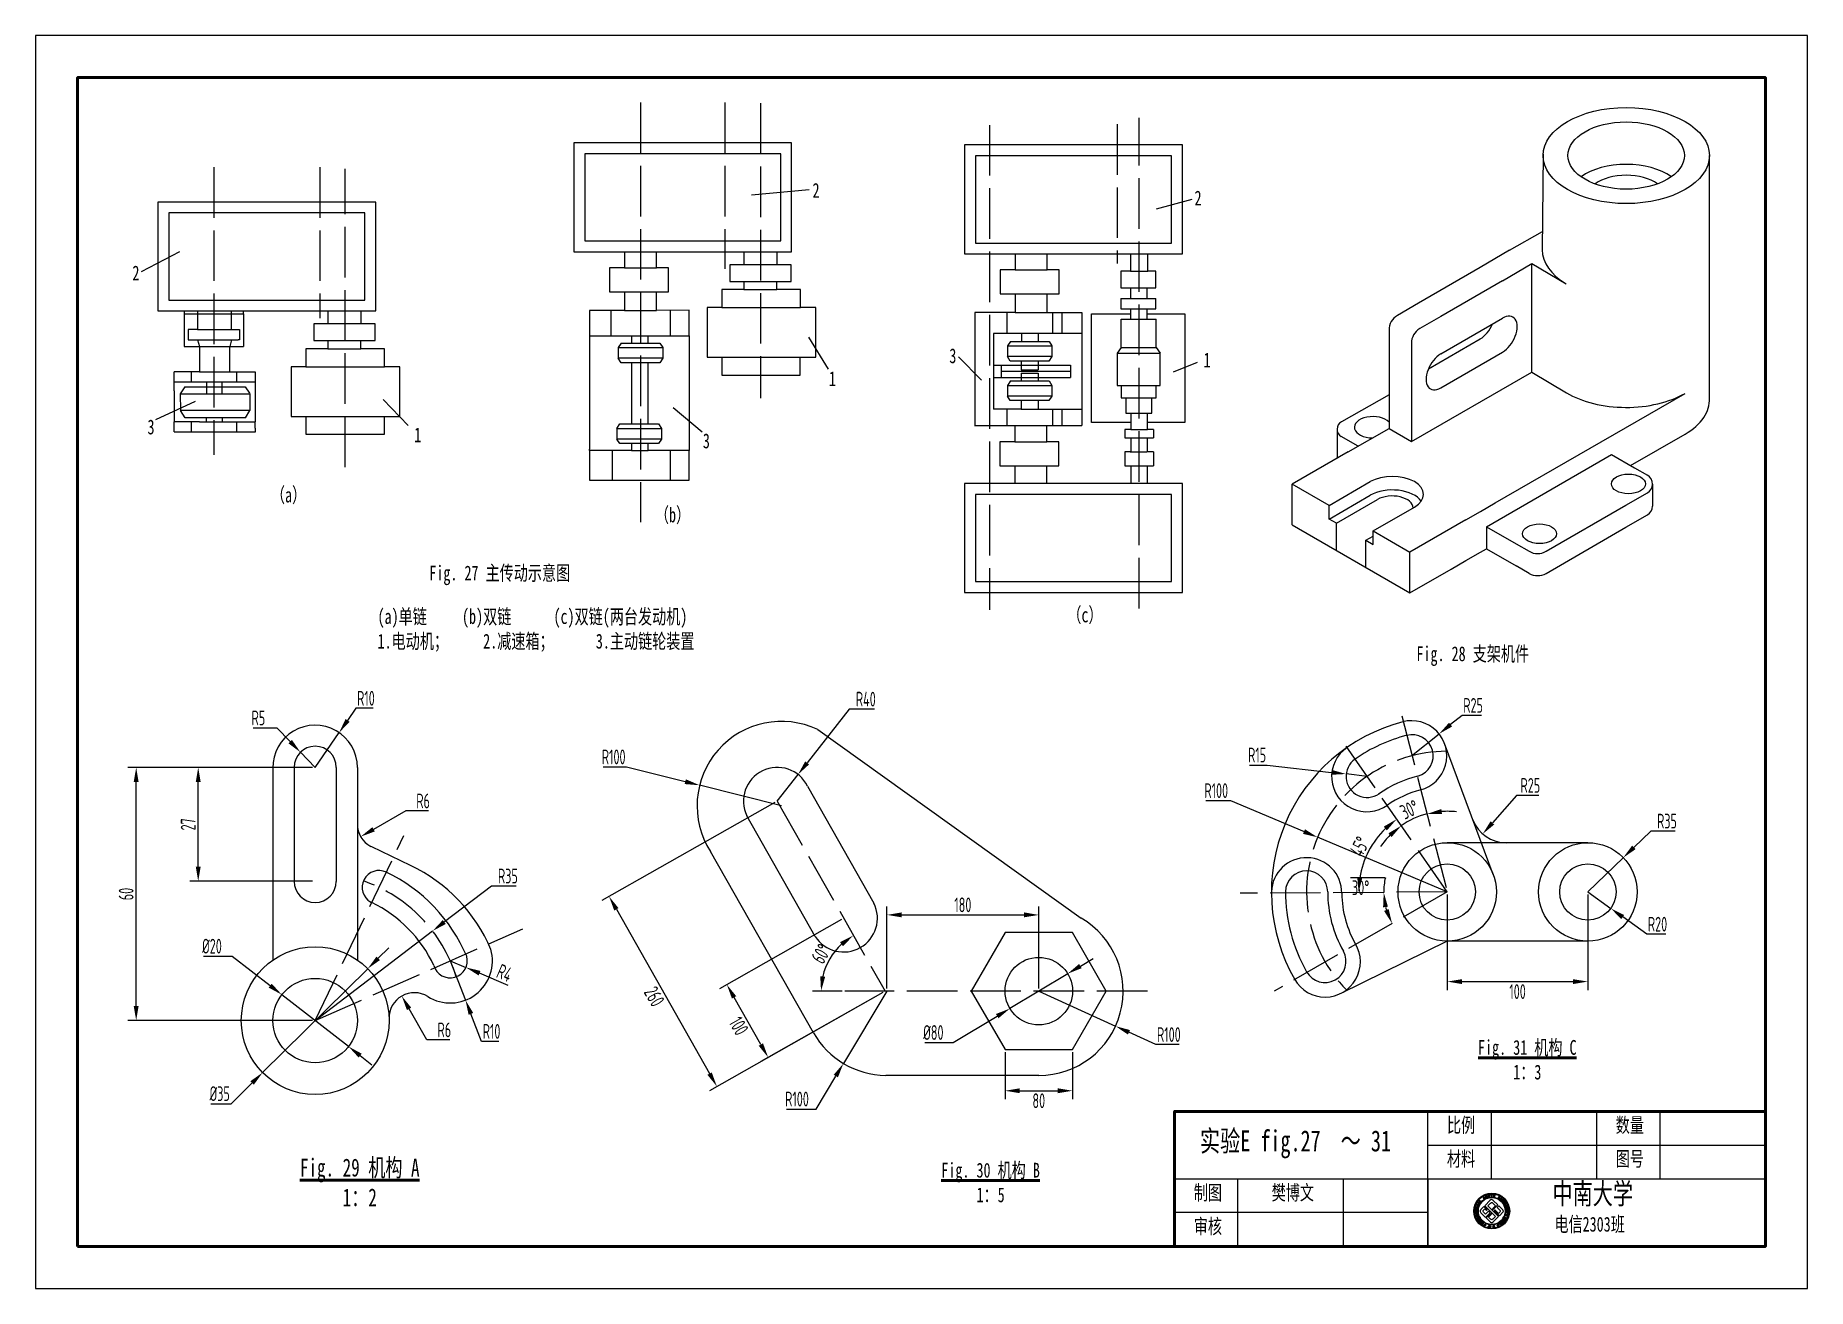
# Model space of a CAD drawing. Header units: millimetres. Extents: x 0 to 1320, y -350 to 297.
# Drawn here: x 450 to 870, y -350 to -53 of the extents above; entities that cross this region are included whole.
import ezdxf

# ---------------------------------------------------------------- set-up
doc = ezdxf.new("R2010")
doc.units = ezdxf.units.MM
doc.linetypes.add('ACAD_ISO02W100', pattern=[15, 12, -3])
for name, color, linetype in [('f27中心线', 255, 'ACAD_ISO02W100'), ('f27实体', 7, 'Continuous'), ('f27标注', 7, 'Continuous'), ('f27辅助线', 7, 'Continuous'), ('layer 1', 7, 'Continuous')]:
    doc.layers.add(name, color=color, linetype=linetype)
doc.styles.add('Annotative', font='simfang.ttf', dxfattribs={"width": 0.7})
doc.styles.get("Standard").update_dxf_attribs({"font": 'gbenor.shx', "width": 0.7, "bigfont": 'gbcbig.shx'})
doc.styles.add('大字', font='simfang.ttf', dxfattribs={"width": 0.7})
doc.dimstyles.new('r', dxfattribs={"dimtxt": 3.5, "dimasz": 3.5, "dimexe": 2, "dimexo": 0.625, "dimtad": 2, "dimtoh": 1, "dimtxsty": 'Standard', "dimcen": 0, "dimadec": 0, "dimazin": 0, "dimtfac": 1, "dimtmove": 0, "dimatfit": 3, "dimfxl": 1, "dimarcsym": 0})

msp = doc.modelspace()

# ---------------------------------------------------------------- texts
at = {"attachment_point": 1, "style": 'Annotative'}
for s, insert, char_height in [('Fig. 27 主传动示意图', (543.35, -178.65), 3.5), ('Fig. 28 支架机件', (777.3, -197.8), 3.5), ('比例', (784.541, -309.5), 3.5), ('数量', (824.541, -309.5), 3.5), ('材料', (784.541, -317.5), 3.5), ('图号', (824.541, -317.5), 3.5), ('樊博文', (743, -325.5), 3.5), ('中南大学', (809.541, -325), 5), ('审核', (724.541, -333.5), 3.5), ('电信2303班', (810, -333), 3.5)]:
    msp.add_mtext(s, dxfattribs=dict(at, insert=insert, char_height=char_height))
at = {"lineweight": 50, "attachment_point": 1, "style": 'Annotative'}
for s, insert, char_height in [('\\pxqc;{\\LFig. 31 机构 C}\\P1：3', (791.9, -291.1), 3.5), ('\\pxqc;{\\LFig. 29 机构 A}\\P1：2', (512.699, -319.195), 4.24691), ('\\pxqc;{\\LFig. 30 机构 B}\\P1：5', (664.7, -320.2), 3.5)]:
    msp.add_mtext(s, dxfattribs=dict(at, insert=insert, char_height=char_height))
at = {"attachment_point": 1}
for s, width, insert, char_height, style in [('实验E fig.27  ～ 31', 56.54661, (726, -312.5), 5, '大字'), ('制图', 7.36195, (724.541, -325.5), 3.5, 'Annotative')]:
    msp.add_mtext_dynamic_manual_height_columns(s, width=width, gutter_width=12.5, heights=[0], dxfattribs=dict(at, insert=insert, char_height=char_height, style=style))
at = {"layer": 'f27标注', "attachment_point": 1, "style": '大字'}
for s, width, insert, char_height in [('{\\H1.4x;2}', 5.85, (634.173, -87.97), 2.5), ('{\\H1.4x;2}', 5.85, (724.706, -89.781), 2.5), ('{\\H1.4x;2}', 5.85, (472.982, -107.552), 2.5), ('{\\H1.4x;3}', 5.85, (666.597, -127.184), 2.5), ('{\\H1.4x;1}', 5.85, (726.837, -128.176), 2.5), ('{\\H1.4x;1}', 5.85, (638.057, -132.613), 2.5), ('{\\H1.4x;3}', 5.85, (476.556, -144.041), 2.5), ('{\\H1.4x;1}', 5.85, (539.759, -145.93), 2.5), ('{\\H1.4x;3}', 5.85, (608.176, -147.342), 2.5), ('{\\H1.4x;（a）}', 5.85, (505.81, -160.16), 2.5), ('{\\H1.4x;（b）}', 5.85, (596.824, -164.892), 2.5), ('\\pxsm1;(a)单链     (b)双链      (c)双链(两台发动机)\\P1.电动机；     2.减速箱；      3.主动链轮装置', 114.48084, (531.08, -188.976), 3.5), ('{\\H1.4x;（c）}', 5.85, (694.565, -188.59), 2.5)]:
    msp.add_mtext_dynamic_manual_height_columns(s, width=width, gutter_width=12.5, heights=[0], dxfattribs=dict(at, insert=insert, char_height=char_height))

# ---------------------------------------------------------------- blocks, each defined once
blk = doc.blocks.new('csu')
at = {"layer": 'layer 1', "color": 144}
for points, knots in [([(0.14383, 5.62693), (-2.20662, 5.62693), (-4.11262, 3.72125), (-4.11262, 1.37269), (-4.11262, -0.97805), (-2.20662, -2.88385), (0.14392, -2.88385), (2.49494, -2.88385), (4.4006, -0.97805), (4.4006, 1.37269), (4.4006, 3.72125), (2.49494, 5.62693), (0.14383, 5.62693)], [0, 0, 0, 0, 0.25, 0.25, 0.25, 0.5, 0.5, 0.5, 0.75, 0.75, 0.75, 1, 1, 1, 1]), ([(0.14411, -2.78466), (-2.15187, -2.78466), (-4.0134, -0.92341), (-4.0134, 1.37269), (-4.0134, 3.66647), (-2.15187, 5.52761), (0.14411, 5.52761), (2.44019, 5.52761), (4.30159, 3.66647), (4.30159, 1.37269), (4.30159, -0.92341), (2.44019, -2.78466), (0.14411, -2.78466)], [0, 0, 0, 0, 0.25, 0.25, 0.25, 0.5, 0.5, 0.5, 0.75, 0.75, 0.75, 1, 1, 1, 1]), ([(0.1439, 5.48444), (-2.12805, 5.48444), (-3.97032, 3.64337), (-3.97032, 1.37304), (-3.97032, -0.89935), (-2.12805, -2.74144), (0.1439, -2.74144), (2.41653, -2.74144), (4.25855, -0.89935), (4.25855, 1.37304), (4.25855, 3.64337), (2.41653, 5.48444), (0.1439, 5.48444)], [0, 0, 0, 0, 0.25, 0.25, 0.25, 0.5, 0.5, 0.5, 0.75, 0.75, 0.75, 1, 1, 1, 1]), ([(0.1439, -2.71488), (-2.1134, -2.71488), (-3.9437, -0.88466), (-3.9437, 1.373), (-3.9437, 3.62865), (-2.1134, 5.45784), (0.1439, 5.45784), (2.4019, 5.45784), (4.23192, 3.62865), (4.23192, 1.373), (4.23192, -0.88466), (2.4019, -2.71488), (0.1439, -2.71488)], [0, 0, 0, 0, 0.25, 0.25, 0.25, 0.5, 0.5, 0.5, 0.75, 0.75, 0.75, 1, 1, 1, 1]), ([(0.14392, 4.65799), (-1.67147, 4.65799), (-3.14359, 3.18687), (-3.14359, 1.37272), (-3.14359, -0.44305), (-1.67147, -1.91501), (0.14392, -1.91501), (1.95992, -1.91501), (3.43181, -0.44305), (3.43181, 1.37272), (3.43181, 3.18687), (1.95992, 4.65799), (0.14392, 4.65799)], [0, 0, 0, 0, 0.25, 0.25, 0.25, 0.5, 0.5, 0.5, 0.75, 0.75, 0.75, 1, 1, 1, 1]), ([(0.14392, -1.86813), (-1.64563, -1.86813), (-3.09671, -0.41718), (-3.09671, 1.37269), (-3.09671, 3.16096), (-1.64563, 4.61113), (0.14392, 4.61113), (1.93407, 4.61113), (3.38494, 3.16096), (3.38494, 1.37269), (3.38494, -0.41718), (1.93407, -1.86813), (0.14392, -1.86813)], [0, 0, 0, 0, 0.25, 0.25, 0.25, 0.5, 0.5, 0.5, 0.75, 0.75, 0.75, 1, 1, 1, 1]), ([(0.14392, 4.56195), (-1.61844, 4.56195), (-3.04752, 3.13382), (-3.04752, 1.37269), (-3.04752, -0.38999), (-1.61844, -1.81894), (0.14392, -1.81894), (1.90685, -1.81894), (3.33574, -0.38999), (3.33574, 1.37269), (3.33574, 3.13382), (1.90685, 4.56195), (0.14392, 4.56195)], [0, 0, 0, 0, 0.25, 0.25, 0.25, 0.5, 0.5, 0.5, 0.75, 0.75, 0.75, 1, 1, 1, 1]), ([(-1.81211, 4.32905), (-1.81211, 4.32905), (-1.73508, 4.38461), (-1.73508, 4.38461), (-1.71417, 4.36003), (-1.69245, 4.34575), (-1.66991, 4.34164), (-1.64738, 4.33754), (-1.62335, 4.34294), (-1.59781, 4.35782), (-1.57078, 4.37362), (-1.55378, 4.39119), (-1.54671, 4.41064), (-1.53968, 4.43005), (-1.54061, 4.44741), (-1.54956, 4.46275), (-1.55531, 4.47257), (-1.56306, 4.47928), (-1.57284, 4.4828), (-1.58265, 4.48637), (-1.59622, 4.48646), (-1.61353, 4.48321), (-1.62534, 4.48088), (-1.65129, 4.47388), (-1.69132, 4.46217), (-1.74286, 4.4471), (-1.78242, 4.44236), (-1.81006, 4.44802), (-1.8489, 4.45603), (-1.87797, 4.47648), (-1.89713, 4.50938), (-1.90946, 4.53056), (-1.91503, 4.55387), (-1.91378, 4.57928), (-1.9125, 4.60476), (-1.90338, 4.62889), (-1.88643, 4.65171), (-1.86943, 4.67451), (-1.84496, 4.69523), (-1.81302, 4.71386), (-1.76086, 4.74428), (-1.71488, 4.75574), (-1.67519, 4.74827), (-1.63547, 4.74075), (-1.60382, 4.71828), (-1.58022, 4.68088), (-1.58022, 4.68088), (-1.662, 4.62824), (-1.662, 4.62824), (-1.67807, 4.64752), (-1.69473, 4.6584), (-1.71201, 4.66084), (-1.7293, 4.66334), (-1.74973, 4.65765), (-1.77336, 4.64388), (-1.79777, 4.62967), (-1.81393, 4.61352), (-1.82189, 4.59544), (-1.82702, 4.58384), (-1.82646, 4.57261), (-1.82018, 4.56187), (-1.81443, 4.55203), (-1.80539, 4.54602), (-1.79299, 4.5439), (-1.77721, 4.54117), (-1.74611, 4.5469), (-1.69963, 4.56106), (-1.65316, 4.57525), (-1.61715, 4.58289), (-1.59156, 4.58398), (-1.566, 4.5851), (-1.54247, 4.57997), (-1.52099, 4.56856), (-1.49949, 4.55714), (-1.48111, 4.53828), (-1.46577, 4.512), (-1.45189, 4.48818), (-1.44549, 4.462), (-1.44658, 4.43349), (-1.4477, 4.40495), (-1.45742, 4.37858), (-1.47571, 4.35434), (-1.49402, 4.33013), (-1.52125, 4.30747), (-1.55734, 4.28645), (-1.6099, 4.25578), (-1.65735, 4.24441), (-1.6997, 4.25228), (-1.74204, 4.26014), (-1.77948, 4.28572), (-1.81211, 4.32905)], [0, 0, 0, 0, 0.033333333, 0.033333333, 0.033333333, 0.066666667, 0.066666667, 0.066666667, 0.1, 0.1, 0.1, 0.133333333, 0.133333333, 0.133333333, 0.166666667, 0.166666667, 0.166666667, 0.2, 0.2, 0.2, 0.233333333, 0.233333333, 0.233333333, 0.266666667, 0.266666667, 0.266666667, 0.3, 0.3, 0.3, 0.333333333, 0.333333333, 0.333333333, 0.366666667, 0.366666667, 0.366666667, 0.4, 0.4, 0.4, 0.433333333, 0.433333333, 0.433333333, 0.466666667, 0.466666667, 0.466666667, 0.5, 0.5, 0.5, 0.533333333, 0.533333333, 0.533333333, 0.566666667, 0.566666667, 0.566666667, 0.6, 0.6, 0.6, 0.633333333, 0.633333333, 0.633333333, 0.666666667, 0.666666667, 0.666666667, 0.7, 0.7, 0.7, 0.733333333, 0.733333333, 0.733333333, 0.766666667, 0.766666667, 0.766666667, 0.8, 0.8, 0.8, 0.833333333, 0.833333333, 0.833333333, 0.866666667, 0.866666667, 0.866666667, 0.9, 0.9, 0.9, 0.933333333, 0.933333333, 0.933333333, 0.966666667, 0.966666667, 0.966666667, 1, 1, 1, 1]), ([(0.50199, -1.2145), (0.15112, -1.56585), (-0.25733, -1.19544), (-0.25733, -1.19544), (-0.25733, -1.19544), (-1.15602, -0.27448), (-1.15602, -0.27448), (-1.15602, -0.27448), (-0.06191, 0.80951), (-0.06191, 0.80951), (-0.06191, 0.80951), (0.11814, 0.62943), (0.11814, 0.62943), (0.11814, 0.62943), (-0.58846, -0.07714), (-0.58846, -0.07714), (-0.58846, -0.07714), (-0.14298, -0.52125), (-0.14298, -0.52125), (-0.14298, -0.52125), (0.12677, -0.84771), (0.40876, -0.56544), (0.40876, -0.56544), (1.04745, 0.07325), (1.04745, 0.07325), (1.04745, 0.07325), (-1.52224, 2.63963), (-1.52224, 2.63963), (-1.52224, 2.63963), (-0.23583, 3.92539), (-0.23583, 3.92539), (0.11654, 4.27789), (0.52378, 3.90892), (0.52378, 3.90892), (0.52378, 3.90892), (1.61626, 2.81961), (1.61626, 2.81961), (1.61626, 2.81961), (0.49614, 1.6995), (0.49614, 1.6995), (0.49614, 1.6995), (0.32013, 1.87549), (0.32013, 1.87549), (0.32013, 1.87549), (1.05251, 2.60781), (1.05251, 2.60781), (1.05251, 2.60781), (0.41651, 3.24343), (0.41651, 3.24343), (0.41651, 3.24343), (0.13842, 3.55964), (-0.14461, 3.27661), (-0.14461, 3.27661), (-0.79257, 2.62919), (-0.79257, 2.62919), (-0.79257, 2.62919), (1.77684, 0.06056), (1.77684, 0.06056), (1.77684, 0.06056), (0.50199, -1.2145), (0.50199, -1.2145)], [0, 0, 0, 0, 0.05, 0.05, 0.05, 0.1, 0.1, 0.1, 0.15, 0.15, 0.15, 0.2, 0.2, 0.2, 0.25, 0.25, 0.25, 0.3, 0.3, 0.3, 0.35, 0.35, 0.35, 0.4, 0.4, 0.4, 0.45, 0.45, 0.45, 0.5, 0.5, 0.5, 0.55, 0.55, 0.55, 0.6, 0.6, 0.6, 0.65, 0.65, 0.65, 0.7, 0.7, 0.7, 0.75, 0.75, 0.75, 0.8, 0.8, 0.8, 0.85, 0.85, 0.85, 0.9, 0.9, 0.9, 0.95, 0.95, 0.95, 1, 1, 1, 1]), ([(-1.32423, 4.68947), (-1.34107, 4.73544), (-1.34832, 4.77656), (-1.34601, 4.81279), (-1.34417, 4.83952), (-1.33772, 4.8653), (-1.32669, 4.89008), (-1.31563, 4.91486), (-1.30113, 4.93552), (-1.28325, 4.9521), (-1.2595, 4.97432), (-1.22924, 4.99214), (-1.19249, 5.0056), (-1.12598, 5.02998), (-1.06523, 5.02889), (-1.01016, 5.00228), (-0.95512, 4.97564), (-0.91415, 4.92559), (-0.88721, 4.85209), (-0.86052, 4.77924), (-0.85942, 4.71499), (-0.88393, 4.65929), (-0.90846, 4.60361), (-0.95387, 4.56362), (-1.02016, 4.53931), (-1.08729, 4.51472), (-1.14818, 4.51563), (-1.2028, 4.54206), (-1.2574, 4.56849), (-1.29787, 4.61763), (-1.32423, 4.68947)], [0, 0, 0, 0, 0.1, 0.1, 0.1, 0.2, 0.2, 0.2, 0.3, 0.3, 0.3, 0.4, 0.4, 0.4, 0.5, 0.5, 0.5, 0.6, 0.6, 0.6, 0.7, 0.7, 0.7, 0.8, 0.8, 0.8, 0.9, 0.9, 0.9, 1, 1, 1, 1]), ([(-1.23143, 4.72697), (-1.21272, 4.67584), (-1.18671, 4.64144), (-1.15346, 4.62372), (-1.12017, 4.60599), (-1.08536, 4.60377), (-1.04904, 4.61713), (-1.01269, 4.63041), (-0.98769, 4.65443), (-0.97396, 4.68914), (-0.96028, 4.72383), (-0.96303, 4.76735), (-0.98218, 4.8197), (-1.00116, 4.87146), (-1.02666, 4.90586), (-1.05867, 4.923), (-1.09066, 4.94013), (-1.12545, 4.9418), (-1.16302, 4.92808), (-1.20059, 4.91428), (-1.22611, 4.89032), (-1.23969, 4.85613), (-1.25321, 4.82193), (-1.25046, 4.77888), (-1.23143, 4.72697)], [0, 0, 0, 0, 0.125, 0.125, 0.125, 0.25, 0.25, 0.25, 0.375, 0.375, 0.375, 0.5, 0.5, 0.5, 0.625, 0.625, 0.625, 0.75, 0.75, 0.75, 0.875, 0.875, 0.875, 1, 1, 1, 1]), ([(-0.70757, 5.14515), (-0.70757, 5.14515), (-0.61184, 5.1617), (-0.61184, 5.1617), (-0.61184, 5.1617), (-0.56746, 4.90489), (-0.56746, 4.90489), (-0.56043, 4.86413), (-0.55465, 4.83792), (-0.5502, 4.82628), (-0.54274, 4.80757), (-0.5303, 4.79367), (-0.51286, 4.78458), (-0.49542, 4.77549), (-0.47332, 4.77329), (-0.44657, 4.77791), (-0.41942, 4.7826), (-0.39988, 4.79166), (-0.388, 4.80517), (-0.37613, 4.81865), (-0.37016, 4.83372), (-0.37016, 4.85038), (-0.37016, 4.86705), (-0.37341, 4.89414), (-0.37988, 4.93166), (-0.37988, 4.93166), (-0.42522, 5.19395), (-0.42522, 5.19395), (-0.42522, 5.19395), (-0.32947, 5.21049), (-0.32947, 5.21049), (-0.32947, 5.21049), (-0.28643, 4.96145), (-0.28643, 4.96145), (-0.27662, 4.90452), (-0.27225, 4.86384), (-0.27333, 4.83946), (-0.27446, 4.81507), (-0.28059, 4.79357), (-0.29169, 4.775), (-0.30281, 4.75641), (-0.31918, 4.74033), (-0.34081, 4.72672), (-0.36244, 4.71309), (-0.392, 4.70304), (-0.4295, 4.69654), (-0.47479, 4.68873), (-0.51004, 4.68802), (-0.53524, 4.69445), (-0.56046, 4.70082), (-0.58127, 4.71123), (-0.59774, 4.72557), (-0.61421, 4.73997), (-0.62622, 4.75594), (-0.63368, 4.77352), (-0.64462, 4.79962), (-0.65468, 4.83919), (-0.66385, 4.89224), (-0.66385, 4.89224), (-0.70757, 5.14515), (-0.70757, 5.14515)], [0, 0, 0, 0, 0.05, 0.05, 0.05, 0.1, 0.1, 0.1, 0.15, 0.15, 0.15, 0.2, 0.2, 0.2, 0.25, 0.25, 0.25, 0.3, 0.3, 0.3, 0.35, 0.35, 0.35, 0.4, 0.4, 0.4, 0.45, 0.45, 0.45, 0.5, 0.5, 0.5, 0.55, 0.55, 0.55, 0.6, 0.6, 0.6, 0.65, 0.65, 0.65, 0.7, 0.7, 0.7, 0.75, 0.75, 0.75, 0.8, 0.8, 0.8, 0.85, 0.85, 0.85, 0.9, 0.9, 0.9, 0.95, 0.95, 0.95, 1, 1, 1, 1]), ([(0.06982, 4.75372), (0.06982, 4.75372), (0.0663, 5.15324), (0.0663, 5.15324), (0.0663, 5.15324), (-0.07641, 5.152), (-0.07641, 5.152), (-0.07641, 5.152), (-0.07713, 5.23332), (-0.07713, 5.23332), (-0.07713, 5.23332), (0.30504, 5.23668), (0.30504, 5.23668), (0.30504, 5.23668), (0.30575, 5.15532), (0.30575, 5.15532), (0.30575, 5.15532), (0.1634, 5.15409), (0.1634, 5.15409), (0.1634, 5.15409), (0.16689, 4.75457), (0.16689, 4.75457), (0.16689, 4.75457), (0.06982, 4.75372), (0.06982, 4.75372)], [0, 0, 0, 0, 0.125, 0.125, 0.125, 0.25, 0.25, 0.25, 0.375, 0.375, 0.375, 0.5, 0.5, 0.5, 0.625, 0.625, 0.625, 0.75, 0.75, 0.75, 0.875, 0.875, 0.875, 1, 1, 1, 1]), ([(0.48024, 4.74338), (0.48024, 4.74338), (0.55518, 5.2189), (0.55518, 5.2189), (0.55518, 5.2189), (0.6512, 5.20374), (0.6512, 5.20374), (0.6512, 5.20374), (0.62169, 5.01662), (0.62169, 5.01662), (0.62169, 5.01662), (0.80984, 4.98692), (0.80984, 4.98692), (0.80984, 4.98692), (0.83934, 5.17411), (0.83934, 5.17411), (0.83934, 5.17411), (0.93532, 5.15895), (0.93532, 5.15895), (0.93532, 5.15895), (0.86037, 4.68344), (0.86037, 4.68344), (0.86037, 4.68344), (0.76436, 4.69857), (0.76436, 4.69857), (0.76436, 4.69857), (0.79714, 4.90647), (0.79714, 4.90647), (0.79714, 4.90647), (0.609, 4.93617), (0.609, 4.93617), (0.609, 4.93617), (0.57622, 4.72827), (0.57622, 4.72827), (0.57622, 4.72827), (0.48024, 4.74338), (0.48024, 4.74338)], [0, 0, 0, 0, 0.083333333, 0.083333333, 0.083333333, 0.166666667, 0.166666667, 0.166666667, 0.25, 0.25, 0.25, 0.333333333, 0.333333333, 0.333333333, 0.416666667, 0.416666667, 0.416666667, 0.5, 0.5, 0.5, 0.583333333, 0.583333333, 0.583333333, 0.666666667, 0.666666667, 0.666666667, 0.75, 0.75, 0.75, 0.833333333, 0.833333333, 0.833333333, 0.916666667, 0.916666667, 0.916666667, 1, 1, 1, 1]), ([(1.84556, 4.84536), (1.84556, 4.84536), (1.93051, 4.79825), (1.93051, 4.79825), (1.93051, 4.79825), (1.80412, 4.57044), (1.80412, 4.57044), (1.78405, 4.53431), (1.77211, 4.51027), (1.76827, 4.49843), (1.76237, 4.47921), (1.76337, 4.46059), (1.77124, 4.44255), (1.77915, 4.42456), (1.79497, 4.40899), (1.81868, 4.39582), (1.84278, 4.38247), (1.86366, 4.37729), (1.88137, 4.38036), (1.89906, 4.38341), (1.91314, 4.39143), (1.9236, 4.4044), (1.93404, 4.41736), (1.94852, 4.44048), (1.96698, 4.47376), (1.96698, 4.47376), (2.09602, 4.70642), (2.09602, 4.70642), (2.09602, 4.70642), (2.18097, 4.65934), (2.18097, 4.65934), (2.18097, 4.65934), (2.05843, 4.43841), (2.05843, 4.43841), (2.0304, 4.38792), (2.0083, 4.35353), (1.99214, 4.3352), (1.97598, 4.31691), (1.9578, 4.30401), (1.93747, 4.2965), (1.9172, 4.289), (1.89435, 4.28673), (1.86897, 4.28965), (1.84356, 4.29263), (1.81424, 4.30332), (1.78096, 4.32179), (1.7408, 4.34406), (1.71292, 4.36562), (1.69733, 4.38639), (1.68171, 4.4072), (1.67198, 4.42833), (1.66817, 4.44985), (1.66436, 4.47135), (1.66504, 4.49128), (1.67023, 4.50968), (1.67805, 4.53684), (1.69501, 4.57397), (1.72111, 4.621), (1.72111, 4.621), (1.84556, 4.84536), (1.84556, 4.84536)], [0, 0, 0, 0, 0.05, 0.05, 0.05, 0.1, 0.1, 0.1, 0.15, 0.15, 0.15, 0.2, 0.2, 0.2, 0.25, 0.25, 0.25, 0.3, 0.3, 0.3, 0.35, 0.35, 0.35, 0.4, 0.4, 0.4, 0.45, 0.45, 0.45, 0.5, 0.5, 0.5, 0.55, 0.55, 0.55, 0.6, 0.6, 0.6, 0.65, 0.65, 0.65, 0.7, 0.7, 0.7, 0.75, 0.75, 0.75, 0.8, 0.8, 0.8, 0.85, 0.85, 0.85, 0.9, 0.9, 0.9, 0.95, 0.95, 0.95, 1, 1, 1, 1]), ([(2.12337, 4.12049), (2.12337, 4.12049), (2.42618, 4.49431), (2.42618, 4.49431), (2.42618, 4.49431), (2.4996, 4.43483), (2.4996, 4.43483), (2.4996, 4.43483), (2.4504, 4.06126), (2.4504, 4.06126), (2.4504, 4.06126), (2.65261, 4.31089), (2.65261, 4.31089), (2.65261, 4.31089), (2.72275, 4.25409), (2.72275, 4.25409), (2.72275, 4.25409), (2.41993, 3.88027), (2.41993, 3.88027), (2.41993, 3.88027), (2.34421, 3.94163), (2.34421, 3.94163), (2.34421, 3.94163), (2.39096, 4.30745), (2.39096, 4.30745), (2.39096, 4.30745), (2.1935, 4.06367), (2.1935, 4.06367), (2.1935, 4.06367), (2.12337, 4.12049), (2.12337, 4.12049)], [0, 0, 0, 0, 0.1, 0.1, 0.1, 0.2, 0.2, 0.2, 0.3, 0.3, 0.3, 0.4, 0.4, 0.4, 0.5, 0.5, 0.5, 0.6, 0.6, 0.6, 0.7, 0.7, 0.7, 0.8, 0.8, 0.8, 0.9, 0.9, 0.9, 1, 1, 1, 1]), ([(-3.24495, 1.33556), (-3.24495, 1.33556), (-3.7254, 1.35725), (-3.7254, 1.35725), (-3.7254, 1.35725), (-3.72115, 1.45161), (-3.72115, 1.45161), (-3.72115, 1.45161), (-3.39143, 1.63378), (-3.39143, 1.63378), (-3.39143, 1.63378), (-3.71227, 1.64828), (-3.71227, 1.64828), (-3.71227, 1.64828), (-3.7082, 1.73838), (-3.7082, 1.73838), (-3.7082, 1.73838), (-3.22775, 1.71669), (-3.22775, 1.71669), (-3.22775, 1.71669), (-3.23216, 1.61937), (-3.23216, 1.61937), (-3.23216, 1.61937), (-3.55419, 1.43982), (-3.55419, 1.43982), (-3.55419, 1.43982), (-3.24088, 1.4257), (-3.24088, 1.4257), (-3.24088, 1.4257), (-3.24495, 1.33556), (-3.24495, 1.33556)], [0, 0, 0, 0, 0.1, 0.1, 0.1, 0.2, 0.2, 0.2, 0.3, 0.3, 0.3, 0.4, 0.4, 0.4, 0.5, 0.5, 0.5, 0.6, 0.6, 0.6, 0.7, 0.7, 0.7, 0.8, 0.8, 0.8, 0.9, 0.9, 0.9, 1, 1, 1, 1]), ([(-3.19166, 0.781), (-3.19166, 0.781), (-3.66921, 0.72134), (-3.66921, 0.72134), (-3.66921, 0.72134), (-3.71343, 1.07545), (-3.71343, 1.07545), (-3.71343, 1.07545), (-3.63267, 1.08553), (-3.63267, 1.08553), (-3.63267, 1.08553), (-3.60048, 0.82789), (-3.60048, 0.82789), (-3.60048, 0.82789), (-3.49459, 0.84108), (-3.49459, 0.84108), (-3.49459, 0.84108), (-3.52454, 1.08082), (-3.52454, 1.08082), (-3.52454, 1.08082), (-3.44409, 1.09088), (-3.44409, 1.09088), (-3.44409, 1.09088), (-3.41414, 0.85114), (-3.41414, 0.85114), (-3.41414, 0.85114), (-3.28416, 0.86736), (-3.28416, 0.86736), (-3.28416, 0.86736), (-3.31748, 1.13417), (-3.31748, 1.13417), (-3.31748, 1.13417), (-3.23704, 1.14423), (-3.23704, 1.14423), (-3.23704, 1.14423), (-3.19166, 0.781), (-3.19166, 0.781)], [0, 0, 0, 0, 0.083333333, 0.083333333, 0.083333333, 0.166666667, 0.166666667, 0.166666667, 0.25, 0.25, 0.25, 0.333333333, 0.333333333, 0.333333333, 0.416666667, 0.416666667, 0.416666667, 0.5, 0.5, 0.5, 0.583333333, 0.583333333, 0.583333333, 0.666666667, 0.666666667, 0.666666667, 0.75, 0.75, 0.75, 0.833333333, 0.833333333, 0.833333333, 0.916666667, 0.916666667, 0.916666667, 1, 1, 1, 1]), ([(-3.17566, 2.03141), (-3.17566, 2.03141), (-3.56669, 2.11498), (-3.56669, 2.11498), (-3.56669, 2.11498), (-3.59654, 1.97528), (-3.59654, 1.97528), (-3.59654, 1.97528), (-3.67617, 1.99235), (-3.67617, 1.99235), (-3.67617, 1.99235), (-3.59623, 2.36635), (-3.59623, 2.36635), (-3.59623, 2.36635), (-3.5166, 2.34935), (-3.5166, 2.34935), (-3.5166, 2.34935), (-3.54641, 2.21003), (-3.54641, 2.21003), (-3.54641, 2.21003), (-3.15534, 2.12646), (-3.15534, 2.12646), (-3.15534, 2.12646), (-3.17566, 2.03141), (-3.17566, 2.03141)], [0, 0, 0, 0, 0.125, 0.125, 0.125, 0.25, 0.25, 0.25, 0.375, 0.375, 0.375, 0.5, 0.5, 0.5, 0.625, 0.625, 0.625, 0.75, 0.75, 0.75, 0.875, 0.875, 0.875, 1, 1, 1, 1]), ([(-3.29701, 0.45144), (-3.29701, 0.45144), (-3.29558, 0.55024), (-3.29558, 0.55024), (-3.24116, 0.55154), (-3.19691, 0.53979), (-3.16285, 0.51498), (-3.12877, 0.4902), (-3.10427, 0.45307), (-3.0894, 0.40365), (-3.07099, 0.34249), (-3.07677, 0.28596), (-3.10671, 0.23401), (-3.13662, 0.18207), (-3.18785, 0.14523), (-3.26029, 0.12341), (-3.33692, 0.10034), (-3.4024, 0.10222), (-3.45674, 0.12901), (-3.51103, 0.15581), (-3.54792, 0.20148), (-3.56732, 0.26598), (-3.58426, 0.32227), (-3.58142, 0.37309), (-3.55869, 0.41828), (-3.54529, 0.44516), (-3.52175, 0.46935), (-3.48806, 0.49092), (-3.48806, 0.49092), (-3.43837, 0.4055), (-3.43837, 0.4055), (-3.46059, 0.39288), (-3.47603, 0.37584), (-3.48466, 0.3544), (-3.49325, 0.33296), (-3.49385, 0.3099), (-3.48644, 0.2852), (-3.47616, 0.25105), (-3.45559, 0.22707), (-3.42468, 0.21317), (-3.39377, 0.19926), (-3.3509, 0.20057), (-3.29605, 0.21711), (-3.23782, 0.23464), (-3.19951, 0.25758), (-3.18109, 0.28596), (-3.16268, 0.31433), (-3.15853, 0.34528), (-3.1686, 0.37878), (-3.17603, 0.40346), (-3.19028, 0.42238), (-3.21138, 0.43547), (-3.23241, 0.44853), (-3.26098, 0.45388), (-3.29701, 0.45144)], [0, 0, 0, 0, 0.055555556, 0.055555556, 0.055555556, 0.111111111, 0.111111111, 0.111111111, 0.166666667, 0.166666667, 0.166666667, 0.222222222, 0.222222222, 0.222222222, 0.277777778, 0.277777778, 0.277777778, 0.333333333, 0.333333333, 0.333333333, 0.388888889, 0.388888889, 0.388888889, 0.444444444, 0.444444444, 0.444444444, 0.5, 0.5, 0.5, 0.555555556, 0.555555556, 0.555555556, 0.611111111, 0.611111111, 0.611111111, 0.666666667, 0.666666667, 0.666666667, 0.722222222, 0.722222222, 0.722222222, 0.777777778, 0.777777778, 0.777777778, 0.833333333, 0.833333333, 0.833333333, 0.888888889, 0.888888889, 0.888888889, 0.944444444, 0.944444444, 0.944444444, 1, 1, 1, 1]), ([(-3.07621, 2.42954), (-3.07621, 2.42954), (-3.52366, 2.60597), (-3.52366, 2.60597), (-3.52366, 2.60597), (-3.44868, 2.79613), (-3.44868, 2.79613), (-3.42981, 2.84394), (-3.41208, 2.87711), (-3.39552, 2.89561), (-3.37895, 2.91412), (-3.3578, 2.92582), (-3.33214, 2.93077), (-3.30642, 2.93568), (-3.28035, 2.93294), (-3.25392, 2.9225), (-3.22035, 2.90925), (-3.1965, 2.88844), (-3.18241, 2.8601), (-3.16831, 2.83171), (-3.16618, 2.79675), (-3.17597, 2.75525), (-3.15688, 2.77028), (-3.138, 2.78148), (-3.11934, 2.78883), (-3.10071, 2.79619), (-3.06974, 2.80379), (-3.02643, 2.81162), (-3.02643, 2.81162), (-2.9176, 2.83185), (-2.9176, 2.83185), (-2.9176, 2.83185), (-2.9602, 2.7238), (-2.9602, 2.7238), (-2.9602, 2.7238), (-3.08333, 2.69688), (-3.08333, 2.69688), (-3.12728, 2.6874), (-3.15543, 2.68017), (-3.16787, 2.67518), (-3.18028, 2.67019), (-3.19006, 2.66359), (-3.19719, 2.65537), (-3.20431, 2.64715), (-3.21197, 2.63264), (-3.22016, 2.6119), (-3.22016, 2.6119), (-3.22738, 2.59356), (-3.22738, 2.59356), (-3.22738, 2.59356), (-3.04061, 2.51993), (-3.04061, 2.51993), (-3.04061, 2.51993), (-3.07621, 2.42954), (-3.07621, 2.42954)], [0, 0, 0, 0, 0.055555556, 0.055555556, 0.055555556, 0.111111111, 0.111111111, 0.111111111, 0.166666667, 0.166666667, 0.166666667, 0.222222222, 0.222222222, 0.222222222, 0.277777778, 0.277777778, 0.277777778, 0.333333333, 0.333333333, 0.333333333, 0.388888889, 0.388888889, 0.388888889, 0.444444444, 0.444444444, 0.444444444, 0.5, 0.5, 0.5, 0.555555556, 0.555555556, 0.555555556, 0.611111111, 0.611111111, 0.611111111, 0.666666667, 0.666666667, 0.666666667, 0.722222222, 0.722222222, 0.722222222, 0.777777778, 0.777777778, 0.777777778, 0.833333333, 0.833333333, 0.833333333, 0.888888889, 0.888888889, 0.888888889, 0.944444444, 0.944444444, 0.944444444, 1, 1, 1, 1]), ([(-3.2988, 2.62174), (-3.2988, 2.62174), (-3.27245, 2.68859), (-3.27245, 2.68859), (-3.25535, 2.73189), (-3.24651, 2.75968), (-3.24592, 2.77192), (-3.24532, 2.78414), (-3.24832, 2.7951), (-3.25488, 2.80473), (-3.26141, 2.81437), (-3.27138, 2.82182), (-3.28483, 2.82711), (-3.29988, 2.83306), (-3.31361, 2.83382), (-3.32605, 2.82943), (-3.33848, 2.82505), (-3.3488, 2.81602), (-3.35702, 2.80232), (-3.36093, 2.79541), (-3.37008, 2.7736), (-3.38455, 2.73701), (-3.38455, 2.73701), (-3.41234, 2.66647), (-3.41234, 2.66647), (-3.41234, 2.66647), (-3.2988, 2.62174), (-3.2988, 2.62174)], [0, 0, 0, 0, 0.111111111, 0.111111111, 0.111111111, 0.222222222, 0.222222222, 0.222222222, 0.333333333, 0.333333333, 0.333333333, 0.444444444, 0.444444444, 0.444444444, 0.555555556, 0.555555556, 0.555555556, 0.666666667, 0.666666667, 0.666666667, 0.777777778, 0.777777778, 0.777777778, 0.888888889, 0.888888889, 0.888888889, 1, 1, 1, 1]), ([(-2.6151, 3.344), (-2.6151, 3.344), (-2.67042, 3.25386), (-2.67042, 3.25386), (-2.67042, 3.25386), (-2.78562, 3.27524), (-2.78562, 3.27524), (-2.78562, 3.27524), (-2.88628, 3.11118), (-2.88628, 3.11118), (-2.88628, 3.11118), (-2.81384, 3.02012), (-2.81384, 3.02012), (-2.81384, 3.02012), (-2.86779, 2.93222), (-2.86779, 2.93222), (-2.86779, 2.93222), (-3.18006, 3.34391), (-3.18006, 3.34391), (-3.18006, 3.34391), (-3.12631, 3.43152), (-3.12631, 3.43152), (-3.12631, 3.43152), (-2.6151, 3.344), (-2.6151, 3.344)], [0, 0, 0, 0, 0.125, 0.125, 0.125, 0.25, 0.25, 0.25, 0.375, 0.375, 0.375, 0.5, 0.5, 0.5, 0.625, 0.625, 0.625, 0.75, 0.75, 0.75, 0.875, 0.875, 0.875, 1, 1, 1, 1]), ([(-2.87106, 3.29107), (-2.87106, 3.29107), (-3.05805, 3.32797), (-3.05805, 3.32797), (-3.05805, 3.32797), (-2.93979, 3.17912), (-2.93979, 3.17912), (-2.93979, 3.17912), (-2.87106, 3.29107), (-2.87106, 3.29107)], [0, 0, 0, 0, 0.333333333, 0.333333333, 0.333333333, 0.666666667, 0.666666667, 0.666666667, 1, 1, 1, 1]), ([(-2.51374, 3.47045), (-2.51374, 3.47045), (-2.87437, 3.78273), (-2.87437, 3.78273), (-2.87437, 3.78273), (-2.81081, 3.85613), (-2.81081, 3.85613), (-2.81081, 3.85613), (-2.51143, 3.59693), (-2.51143, 3.59693), (-2.51143, 3.59693), (-2.35335, 3.77944), (-2.35335, 3.77944), (-2.35335, 3.77944), (-2.29207, 3.7264), (-2.29207, 3.7264), (-2.29207, 3.7264), (-2.51374, 3.47045), (-2.51374, 3.47045)], [0, 0, 0, 0, 0.166666667, 0.166666667, 0.166666667, 0.333333333, 0.333333333, 0.333333333, 0.5, 0.5, 0.5, 0.666666667, 0.666666667, 0.666666667, 0.833333333, 0.833333333, 0.833333333, 1, 1, 1, 1]), ([(-2.43871, 0.96161), (-2.7905, 1.31309), (-2.4072, 1.75298), (-2.4072, 1.75298), (-2.4072, 1.75298), (-1.70007, 2.45558), (-1.70007, 2.45558), (-1.70007, 2.45558), (-0.90999, 1.6655), (-0.90999, 1.6655), (-0.90999, 1.6655), (-1.08807, 1.48745), (-1.08807, 1.48745), (-1.08807, 1.48745), (-1.49477, 1.89408), (-1.49477, 1.89408), (-1.49477, 1.89408), (-1.7257, 1.66341), (-1.7257, 1.66341), (-1.7257, 1.66341), (-2.05077, 1.3581), (-1.76814, 1.07601), (-1.76814, 1.07601), (-1.35182, 0.65974), (-1.35182, 0.65974), (-1.35182, 0.65974), (-0.64506, 1.36634), (-0.64506, 1.36634), (-0.64506, 1.36634), (-0.25817, 0.9799), (-0.25817, 0.9799), (-0.25817, 0.9799), (-1.35769, -0.11927), (-1.35769, -0.11927), (-1.35769, -0.11927), (-2.43871, 0.96161), (-2.43871, 0.96161)], [0, 0, 0, 0, 0.083333333, 0.083333333, 0.083333333, 0.166666667, 0.166666667, 0.166666667, 0.25, 0.25, 0.25, 0.333333333, 0.333333333, 0.333333333, 0.416666667, 0.416666667, 0.416666667, 0.5, 0.5, 0.5, 0.583333333, 0.583333333, 0.583333333, 0.666666667, 0.666666667, 0.666666667, 0.75, 0.75, 0.75, 0.833333333, 0.833333333, 0.833333333, 0.916666667, 0.916666667, 0.916666667, 1, 1, 1, 1]), ([(1.97229, 0.23145), (1.97229, 0.23145), (0.68817, 1.51552), (0.68817, 1.51552), (0.68817, 1.51552), (0.86618, 1.69351), (0.86618, 1.69351), (0.86618, 1.69351), (1.76365, 0.79626), (1.76365, 0.79626), (1.76365, 0.79626), (1.86701, 0.89802), (1.86701, 0.89802), (1.86701, 0.89802), (2.0974, 1.12842), (2.0974, 1.12842), (2.31058, 1.34156), (2.0062, 1.65501), (2.0062, 1.65501), (2.0062, 1.65501), (1.41142, 2.24965), (1.41142, 2.24965), (1.41142, 2.24965), (1.79743, 2.6355), (1.79743, 2.6355), (1.79743, 2.6355), (2.68277, 1.75086), (2.68277, 1.75086), (2.68277, 1.75086), (3.08137, 1.34266), (2.81569, 1.07741), (2.81569, 1.07741), (1.97229, 0.23145), (1.97229, 0.23145)], [0, 0, 0, 0, 0.090909091, 0.090909091, 0.090909091, 0.181818182, 0.181818182, 0.181818182, 0.272727273, 0.272727273, 0.272727273, 0.363636364, 0.363636364, 0.363636364, 0.454545455, 0.454545455, 0.454545455, 0.545454545, 0.545454545, 0.545454545, 0.636363636, 0.636363636, 0.636363636, 0.727272727, 0.727272727, 0.727272727, 0.818181818, 0.818181818, 0.818181818, 0.909090909, 0.909090909, 0.909090909, 1, 1, 1, 1]), ([(2.56613, 3.73257), (2.56613, 3.73257), (2.91489, 4.06365), (2.91489, 4.06365), (2.91489, 4.06365), (2.98174, 3.99324), (2.98174, 3.99324), (2.98174, 3.99324), (2.63295, 3.66217), (2.63295, 3.66217), (2.63295, 3.66217), (2.56613, 3.73257), (2.56613, 3.73257)], [0, 0, 0, 0, 0.25, 0.25, 0.25, 0.5, 0.5, 0.5, 0.75, 0.75, 0.75, 1, 1, 1, 1]), ([(2.83997, 3.41504), (2.83997, 3.41504), (3.12575, 3.83847), (3.12575, 3.83847), (3.12575, 3.83847), (3.18814, 3.75358), (3.18814, 3.75358), (3.18814, 3.75358), (2.97336, 3.44467), (2.97336, 3.44467), (2.97336, 3.44467), (3.32999, 3.56059), (3.32999, 3.56059), (3.32999, 3.56059), (3.391, 3.47754), (3.391, 3.47754), (3.391, 3.47754), (2.90139, 3.3315), (2.90139, 3.3315), (2.90139, 3.3315), (2.83997, 3.41504), (2.83997, 3.41504)], [0, 0, 0, 0, 0.142857143, 0.142857143, 0.142857143, 0.285714286, 0.285714286, 0.285714286, 0.428571429, 0.428571429, 0.428571429, 0.571428571, 0.571428571, 0.571428571, 0.714285714, 0.714285714, 0.714285714, 0.857142857, 0.857142857, 0.857142857, 1, 1, 1, 1]), ([(3.08284, 3.05584), (3.08284, 3.05584), (3.51189, 3.27289), (3.51189, 3.27289), (3.51189, 3.27289), (3.67284, 2.95478), (3.67284, 2.95478), (3.67284, 2.95478), (3.60024, 2.91808), (3.60024, 2.91808), (3.60024, 2.91808), (3.48313, 3.14955), (3.48313, 3.14955), (3.48313, 3.14955), (3.38802, 3.10144), (3.38802, 3.10144), (3.38802, 3.10144), (3.49698, 2.88606), (3.49698, 2.88606), (3.49698, 2.88606), (3.42468, 2.84949), (3.42468, 2.84949), (3.42468, 2.84949), (3.31574, 3.06488), (3.31574, 3.06488), (3.31574, 3.06488), (3.19898, 3.00581), (3.19898, 3.00581), (3.19898, 3.00581), (3.32024, 2.76614), (3.32024, 2.76614), (3.32024, 2.76614), (3.24792, 2.72956), (3.24792, 2.72956), (3.24792, 2.72956), (3.08284, 3.05584), (3.08284, 3.05584)], [0, 0, 0, 0, 0.083333333, 0.083333333, 0.083333333, 0.166666667, 0.166666667, 0.166666667, 0.25, 0.25, 0.25, 0.333333333, 0.333333333, 0.333333333, 0.416666667, 0.416666667, 0.416666667, 0.5, 0.5, 0.5, 0.583333333, 0.583333333, 0.583333333, 0.666666667, 0.666666667, 0.666666667, 0.75, 0.75, 0.75, 0.833333333, 0.833333333, 0.833333333, 0.916666667, 0.916666667, 0.916666667, 1, 1, 1, 1]), ([(3.31955, 2.55228), (3.31955, 2.55228), (3.77966, 2.69332), (3.77966, 2.69332), (3.77966, 2.69332), (3.83961, 2.49777), (3.83961, 2.49777), (3.85467, 2.44858), (3.86148, 2.41161), (3.86007, 2.38676), (3.8586, 2.36198), (3.84939, 2.3396), (3.83239, 2.31975), (3.81535, 2.29987), (3.79322, 2.28575), (3.76603, 2.27744), (3.7315, 2.26684), (3.69987, 2.26825), (3.67115, 2.28166), (3.64243, 2.29506), (3.61896, 2.32104), (3.60074, 2.35963), (3.59518, 2.33594), (3.58739, 2.31544), (3.57739, 2.29803), (3.56739, 2.28072), (3.54789, 2.25544), (3.51888, 2.22227), (3.51888, 2.22227), (3.44635, 2.13858), (3.44635, 2.13858), (3.44635, 2.13858), (3.41228, 2.24971), (3.41228, 2.24971), (3.41228, 2.24971), (3.49182, 2.34757), (3.49182, 2.34757), (3.52029, 2.38239), (3.53785, 2.40564), (3.54445, 2.41723), (3.55108, 2.42889), (3.55461, 2.44017), (3.55504, 2.45104), (3.55549, 2.46192), (3.55242, 2.47808), (3.54589, 2.49942), (3.54589, 2.49942), (3.5401, 2.51824), (3.5401, 2.51824), (3.5401, 2.51824), (3.34803, 2.45936), (3.34803, 2.45936), (3.34803, 2.45936), (3.31955, 2.55228), (3.31955, 2.55228)], [0, 0, 0, 0, 0.055555556, 0.055555556, 0.055555556, 0.111111111, 0.111111111, 0.111111111, 0.166666667, 0.166666667, 0.166666667, 0.222222222, 0.222222222, 0.222222222, 0.277777778, 0.277777778, 0.277777778, 0.333333333, 0.333333333, 0.333333333, 0.388888889, 0.388888889, 0.388888889, 0.444444444, 0.444444444, 0.444444444, 0.5, 0.5, 0.5, 0.555555556, 0.555555556, 0.555555556, 0.611111111, 0.611111111, 0.611111111, 0.666666667, 0.666666667, 0.666666667, 0.722222222, 0.722222222, 0.722222222, 0.777777778, 0.777777778, 0.777777778, 0.833333333, 0.833333333, 0.833333333, 0.888888889, 0.888888889, 0.888888889, 0.944444444, 0.944444444, 0.944444444, 1, 1, 1, 1]), ([(3.41215, 0.49901), (3.41215, 0.49901), (3.60702, 0.44384), (3.60702, 0.44384), (3.60702, 0.44384), (3.9232, 0.53752), (3.9232, 0.53752), (3.9232, 0.53752), (3.89218, 0.42791), (3.89218, 0.42791), (3.89218, 0.42791), (3.67812, 0.37081), (3.67812, 0.37081), (3.67812, 0.37081), (3.83107, 0.21217), (3.83107, 0.21217), (3.83107, 0.21217), (3.80057, 0.1045), (3.80057, 0.1045), (3.80057, 0.1045), (3.58002, 0.35084), (3.58002, 0.35084), (3.58002, 0.35084), (3.38577, 0.40588), (3.38577, 0.40588), (3.38577, 0.40588), (3.41215, 0.49901), (3.41215, 0.49901)], [0, 0, 0, 0, 0.111111111, 0.111111111, 0.111111111, 0.222222222, 0.222222222, 0.222222222, 0.333333333, 0.333333333, 0.333333333, 0.444444444, 0.444444444, 0.444444444, 0.555555556, 0.555555556, 0.555555556, 0.666666667, 0.666666667, 0.666666667, 0.777777778, 0.777777778, 0.777777778, 0.888888889, 0.888888889, 0.888888889, 1, 1, 1, 1]), ([(3.62693, 2.02525), (3.62693, 2.02525), (3.64824, 1.93268), (3.64824, 1.93268), (3.61752, 1.92297), (3.59589, 1.90852), (3.58339, 1.88934), (3.57086, 1.87018), (3.56652, 1.84596), (3.57033, 1.81664), (3.57436, 1.7856), (3.58396, 1.7631), (3.59914, 1.74907), (3.6143, 1.73507), (3.63071, 1.72916), (3.64827, 1.73147), (3.65956, 1.73291), (3.66871, 1.7375), (3.67581, 1.74513), (3.68284, 1.75279), (3.68822, 1.76523), (3.69194, 1.78251), (3.69437, 1.79427), (3.69797, 1.82089), (3.70275, 1.86233), (3.70881, 1.91565), (3.71984, 1.95394), (3.73578, 1.97719), (3.75822, 2.00991), (3.78835, 2.02873), (3.8261, 2.03363), (3.85042, 2.03682), (3.87404, 2.03288), (3.89699, 2.02182), (3.91993, 2.01082), (3.93862, 1.99304), (3.95305, 1.96856), (3.96749, 1.94406), (3.97712, 1.91346), (3.98187, 1.87684), (3.98965, 1.81692), (3.9824, 1.77014), (3.96008, 1.73644), (3.93774, 1.70275), (3.9048, 1.68231), (3.86117, 1.6751), (3.86117, 1.6751), (3.84439, 1.77089), (3.84439, 1.77089), (3.86839, 1.77817), (3.88483, 1.78936), (3.89383, 1.8043), (3.9028, 1.81923), (3.90552, 1.84027), (3.90198, 1.86743), (3.89836, 1.8954), (3.88976, 1.91659), (3.8762, 1.93091), (3.86751, 1.94015), (3.85695, 1.944), (3.84461, 1.94237), (3.83332, 1.9409), (3.82426, 1.93487), (3.81748, 1.92427), (3.80885, 1.91077), (3.80207, 1.87989), (3.79711, 1.83161), (3.79213, 1.78333), (3.78519, 1.74714), (3.77629, 1.72313), (3.76738, 1.69913), (3.75351, 1.67947), (3.73466, 1.6641), (3.71578, 1.64875), (3.69127, 1.63912), (3.66112, 1.63516), (3.63377, 1.63162), (3.60718, 1.6359), (3.58133, 1.64797), (3.55549, 1.66007), (3.53495, 1.67922), (3.51973, 1.70547), (3.50454, 1.73176), (3.49423, 1.76564), (3.48882, 1.80705), (3.48101, 1.86737), (3.48888, 1.91553), (3.51257, 1.95146), (3.53623, 1.98747), (3.57436, 2.01201), (3.62693, 2.02525)], [0, 0, 0, 0, 0.033333333, 0.033333333, 0.033333333, 0.066666667, 0.066666667, 0.066666667, 0.1, 0.1, 0.1, 0.133333333, 0.133333333, 0.133333333, 0.166666667, 0.166666667, 0.166666667, 0.2, 0.2, 0.2, 0.233333333, 0.233333333, 0.233333333, 0.266666667, 0.266666667, 0.266666667, 0.3, 0.3, 0.3, 0.333333333, 0.333333333, 0.333333333, 0.366666667, 0.366666667, 0.366666667, 0.4, 0.4, 0.4, 0.433333333, 0.433333333, 0.433333333, 0.466666667, 0.466666667, 0.466666667, 0.5, 0.5, 0.5, 0.533333333, 0.533333333, 0.533333333, 0.566666667, 0.566666667, 0.566666667, 0.6, 0.6, 0.6, 0.633333333, 0.633333333, 0.633333333, 0.666666667, 0.666666667, 0.666666667, 0.7, 0.7, 0.7, 0.733333333, 0.733333333, 0.733333333, 0.766666667, 0.766666667, 0.766666667, 0.8, 0.8, 0.8, 0.833333333, 0.833333333, 0.833333333, 0.866666667, 0.866666667, 0.866666667, 0.9, 0.9, 0.9, 0.933333333, 0.933333333, 0.933333333, 0.966666667, 0.966666667, 0.966666667, 1, 1, 1, 1]), ([(3.50891, 1.02603), (3.50891, 1.02603), (3.90577, 0.97974), (3.90577, 0.97974), (3.90577, 0.97974), (3.92231, 1.12148), (3.92231, 1.12148), (3.92231, 1.12148), (4.00313, 1.11204), (4.00313, 1.11204), (4.00313, 1.11204), (3.95884, 0.73247), (3.95884, 0.73247), (3.95884, 0.73247), (3.87804, 0.7419), (3.87804, 0.7419), (3.87804, 0.7419), (3.89455, 0.8833), (3.89455, 0.8833), (3.89455, 0.8833), (3.49766, 0.92958), (3.49766, 0.92958), (3.49766, 0.92958), (3.50891, 1.02603), (3.50891, 1.02603)], [0, 0, 0, 0, 0.125, 0.125, 0.125, 0.25, 0.25, 0.25, 0.375, 0.375, 0.375, 0.5, 0.5, 0.5, 0.625, 0.625, 0.625, 0.75, 0.75, 0.75, 0.875, 0.875, 0.875, 1, 1, 1, 1]), ([(3.52573, 1.4301), (3.52573, 1.4301), (4.0069, 1.43223), (4.0069, 1.43223), (4.0069, 1.43223), (4.00734, 1.33506), (4.00734, 1.33506), (4.00734, 1.33506), (3.52617, 1.33294), (3.52617, 1.33294), (3.52617, 1.33294), (3.52573, 1.4301), (3.52573, 1.4301)], [0, 0, 0, 0, 0.25, 0.25, 0.25, 0.5, 0.5, 0.5, 0.75, 0.75, 0.75, 1, 1, 1, 1]), ([(3.61355, 2.54073), (3.61355, 2.54073), (3.63465, 2.47199), (3.63465, 2.47199), (3.64827, 2.42745), (3.65871, 2.4002), (3.66587, 2.39023), (3.67302, 2.38032), (3.68218, 2.37361), (3.69331, 2.3702), (3.70444, 2.36672), (3.7169, 2.36713), (3.73072, 2.37135), (3.74619, 2.37607), (3.75741, 2.38404), (3.76441, 2.39523), (3.77141, 2.40642), (3.77385, 2.41992), (3.77176, 2.43577), (3.77047, 2.44358), (3.76407, 2.46636), (3.75256, 2.50403), (3.75256, 2.50403), (3.73031, 2.57653), (3.73031, 2.57653), (3.73031, 2.57653), (3.61355, 2.54073), (3.61355, 2.54073)], [0, 0, 0, 0, 0.111111111, 0.111111111, 0.111111111, 0.222222222, 0.222222222, 0.222222222, 0.333333333, 0.333333333, 0.333333333, 0.444444444, 0.444444444, 0.444444444, 0.555555556, 0.555555556, 0.555555556, 0.666666667, 0.666666667, 0.666666667, 0.777777778, 0.777777778, 0.777777778, 0.888888889, 0.888888889, 0.888888889, 1, 1, 1, 1]), ([(-1.2771, -2.03912), (-1.31162, -1.99686), (-1.32016, -1.98555), (-1.29391, -1.97346), (-1.26781, -1.96164), (-1.17524, -1.97474), (-1.20061, -1.89804), (-1.21793, -1.86178), (-1.282, -1.83035), (-1.31915, -1.82815), (-1.28603, -1.77893), (-1.24143, -1.72706), (-1.281, -1.67308), (-1.32775, -1.6097), (-1.33197, -1.65074), (-1.34491, -1.67283), (-1.35764, -1.69505), (-1.42348, -1.79984), (-1.42754, -1.81147), (-1.44542, -1.81156), (-1.52925, -1.81435), (-1.55931, -1.82804), (-1.58918, -1.84163), (-1.61125, -1.84179), (-1.61369, -1.8224), (-1.61535, -1.8091), (-1.61547, -1.73083), (-1.66429, -1.82382), (-1.71545, -1.92357), (-1.65281, -1.98849), (-1.62582, -1.94223), (-1.59896, -1.8956), (-1.60375, -1.89016), (-1.58049, -1.88317), (-1.55713, -1.87604), (-1.44367, -1.84616), (-1.47495, -1.89523), (-1.50149, -1.95511), (-1.51493, -1.94971), (-1.53712, -1.95482), (-1.55921, -1.96005), (-1.60003, -1.97511), (-1.54415, -2.02065), (-1.54762, -2.0263), (-1.61654, -2.14304), (-1.62978, -2.16626), (-1.64091, -2.18501), (-1.64294, -2.25686), (-1.5886, -2.22489), (-1.579, -2.21735), (-1.5705, -2.20214), (-1.55662, -2.18182), (-1.47505, -2.05599), (-1.47536, -2.01149), (-1.43046, -2.02865), (-1.339, -2.08187), (-1.24434, -2.10075), (-1.2771, -2.03912)], [0, 0, 0, 0, 0.052631579, 0.052631579, 0.052631579, 0.105263158, 0.105263158, 0.105263158, 0.157894737, 0.157894737, 0.157894737, 0.210526316, 0.210526316, 0.210526316, 0.263157895, 0.263157895, 0.263157895, 0.315789474, 0.315789474, 0.315789474, 0.368421053, 0.368421053, 0.368421053, 0.421052632, 0.421052632, 0.421052632, 0.473684211, 0.473684211, 0.473684211, 0.526315789, 0.526315789, 0.526315789, 0.578947368, 0.578947368, 0.578947368, 0.631578947, 0.631578947, 0.631578947, 0.684210526, 0.684210526, 0.684210526, 0.736842105, 0.736842105, 0.736842105, 0.789473684, 0.789473684, 0.789473684, 0.842105263, 0.842105263, 0.842105263, 0.894736842, 0.894736842, 0.894736842, 0.947368421, 0.947368421, 0.947368421, 1, 1, 1, 1]), ([(-1.35607, -1.93657), (-1.35607, -1.93657), (-1.37379, -1.93858), (-1.38107, -1.9202), (-1.38241, -1.87532), (-1.33128, -1.88176), (-1.33128, -1.88176), (-1.29622, -1.8881), (-1.26244, -1.92458), (-1.35607, -1.93657)], [0, 0, 0, 0, 0.333333333, 0.333333333, 0.333333333, 0.666666667, 0.666666667, 0.666666667, 1, 1, 1, 1]), ([(-0.61903, -2.27558), (-0.6139, -2.25236), (-0.62325, -2.147), (-0.67441, -2.24708), (-0.72575, -2.34743), (-0.7236, -2.38278), (-0.70766, -2.41503), (-0.69162, -2.44726), (-0.64959, -2.4696), (-0.63716, -2.41381), (-0.62434, -2.35803), (-0.62453, -2.29893), (-0.61903, -2.27558)], [0, 0, 0, 0, 0.25, 0.25, 0.25, 0.5, 0.5, 0.5, 0.75, 0.75, 0.75, 1, 1, 1, 1]), ([(-0.34028, -2.01155), (-0.33209, -1.96939), (-0.35069, -1.93224), (-0.39591, -1.99702), (-0.39591, -1.99702), (-0.40366, -2.01961), (-0.42932, -2.01218), (-0.45504, -2.00446), (-0.55465, -1.96351), (-0.52208, -2.04502), (-0.51104, -2.06847), (-0.46791, -2.07121), (-0.45323, -2.07484), (-0.43848, -2.07853), (-0.408, -2.09096), (-0.4532, -2.12788), (-0.47189, -2.14295), (-0.50061, -2.17591), (-0.52639, -2.20061), (-0.57284, -2.23292), (-0.59346, -2.26205), (-0.56765, -2.2744), (-0.52539, -2.28346), (-0.47745, -2.25548), (-0.39891, -2.13244), (-0.39891, -2.13244), (-0.36944, -2.07669), (-0.32447, -2.08431), (-0.28075, -2.08772), (-0.18511, -2.07981), (-0.21705, -2.03352), (-0.23577, -2.02137), (-0.26809, -2.02618), (-0.2814, -2.03162), (-0.29463, -2.03665), (-0.33538, -2.03609), (-0.34028, -2.01155)], [0, 0, 0, 0, 0.083333333, 0.083333333, 0.083333333, 0.166666667, 0.166666667, 0.166666667, 0.25, 0.25, 0.25, 0.333333333, 0.333333333, 0.333333333, 0.416666667, 0.416666667, 0.416666667, 0.5, 0.5, 0.5, 0.583333333, 0.583333333, 0.583333333, 0.666666667, 0.666666667, 0.666666667, 0.75, 0.75, 0.75, 0.833333333, 0.833333333, 0.833333333, 0.916666667, 0.916666667, 0.916666667, 1, 1, 1, 1]), ([(-0.49467, -2.3233), (-0.49092, -2.3159), (-0.47883, -2.31365), (-0.47314, -2.31036), (-0.45104, -2.29696), (-0.4527, -2.27661), (-0.50052, -2.27551), (-0.55887, -2.28308), (-0.55617, -2.32561), (-0.53143, -2.32324), (-0.53143, -2.32324), (-0.49964, -2.32977), (-0.51908, -2.34562), (-0.53877, -2.3618), (-0.53614, -2.3805), (-0.4817, -2.38894), (-0.4817, -2.38894), (-0.42738, -2.40834), (-0.49014, -2.42287), (-0.49014, -2.42287), (-0.52189, -2.42491), (-0.53824, -2.42338), (-0.5548, -2.42163), (-0.58177, -2.44804), (-0.53952, -2.45741), (-0.49742, -2.46647), (-0.47592, -2.46344), (-0.48495, -2.49907), (-0.52464, -2.61892), (-0.46877, -2.61959), (-0.45445, -2.56055), (-0.45445, -2.56055), (-0.4441, -2.49957), (-0.43638, -2.4771), (-0.42825, -2.45434), (-0.40913, -2.44556), (-0.39254, -2.45563), (-0.34262, -2.48286), (-0.28984, -2.42975), (-0.36544, -2.40956), (-0.36544, -2.40956), (-0.42154, -2.39559), (-0.38313, -2.38922), (-0.33325, -2.38546), (-0.30315, -2.36236), (-0.35082, -2.34574), (-0.35082, -2.34574), (-0.39344, -2.33265), (-0.34807, -2.29977), (-0.32206, -2.28173), (-0.3601, -2.28574), (-0.36075, -2.26964), (-0.36322, -2.25842), (-0.34369, -2.2592), (-0.33031, -2.2577), (-0.31643, -2.25608), (-0.10172, -2.23314), (-0.15148, -2.34734), (-0.19621, -2.46169), (-0.22152, -2.50235), (-0.23905, -2.53061), (-0.25633, -2.54717), (-0.27949, -2.5862), (-0.29781, -2.54486), (-0.3244, -2.50273), (-0.34828, -2.53726), (-0.32378, -2.58586), (-0.29087, -2.62818), (-0.27115, -2.64783), (-0.22564, -2.60393), (-0.17967, -2.56014), (-0.0842, -2.38171), (-0.06994, -2.29386), (-0.06234, -2.2638), (-0.07822, -2.22314), (-0.13111, -2.21129), (-0.1732, -2.20598), (-0.30819, -2.20295), (-0.35837, -2.21629), (-0.40848, -2.22951), (-0.40379, -2.23932), (-0.39431, -2.25896), (-0.39666, -2.28886), (-0.42307, -2.3222), (-0.44689, -2.33046), (-0.46601, -2.33746), (-0.50451, -2.35312), (-0.49467, -2.3233)], [0, 0, 0, 0, 0.034482759, 0.034482759, 0.034482759, 0.068965517, 0.068965517, 0.068965517, 0.103448276, 0.103448276, 0.103448276, 0.137931034, 0.137931034, 0.137931034, 0.172413793, 0.172413793, 0.172413793, 0.206896552, 0.206896552, 0.206896552, 0.24137931, 0.24137931, 0.24137931, 0.275862069, 0.275862069, 0.275862069, 0.310344828, 0.310344828, 0.310344828, 0.344827586, 0.344827586, 0.344827586, 0.379310345, 0.379310345, 0.379310345, 0.413793103, 0.413793103, 0.413793103, 0.448275862, 0.448275862, 0.448275862, 0.482758621, 0.482758621, 0.482758621, 0.517241379, 0.517241379, 0.517241379, 0.551724138, 0.551724138, 0.551724138, 0.586206897, 0.586206897, 0.586206897, 0.620689655, 0.620689655, 0.620689655, 0.655172414, 0.655172414, 0.655172414, 0.689655172, 0.689655172, 0.689655172, 0.724137931, 0.724137931, 0.724137931, 0.75862069, 0.75862069, 0.75862069, 0.793103448, 0.793103448, 0.793103448, 0.827586207, 0.827586207, 0.827586207, 0.862068966, 0.862068966, 0.862068966, 0.896551724, 0.896551724, 0.896551724, 0.931034483, 0.931034483, 0.931034483, 0.965517241, 0.965517241, 0.965517241, 1, 1, 1, 1]), ([(0.63688, -2.06281), (0.63366, -2.0405), (0.56603, -1.94273), (0.54968, -2.01111), (0.56169, -2.08019), (0.57696, -2.19075), (0.58018, -2.21182), (0.58349, -2.23288), (0.59097, -2.25089), (0.55987, -2.26765), (0.5288, -2.28446), (0.34657, -2.32533), (0.37698, -2.37572), (0.42261, -2.41465), (0.46021, -2.38609), (0.47767, -2.37477), (0.49536, -2.3639), (0.58238, -2.29683), (0.57225, -2.35702), (0.54553, -2.41141), (0.49252, -2.48804), (0.48195, -2.50648), (0.47164, -2.5246), (0.47155, -2.5788), (0.54184, -2.52867), (0.61175, -2.47573), (0.63441, -2.37903), (0.6296, -2.34715), (0.62497, -2.3164), (0.63754, -2.28858), (0.66635, -2.28158), (0.70576, -2.27208), (0.85756, -2.26714), (0.85746, -2.18763), (0.85294, -2.15), (0.82762, -2.15644), (0.78445, -2.18082), (0.74136, -2.20526), (0.64557, -2.23776), (0.63963, -2.19914), (0.63197, -2.14981), (0.63688, -2.06281), (0.63688, -2.06281)], [0, 0, 0, 0, 0.071428571, 0.071428571, 0.071428571, 0.142857143, 0.142857143, 0.142857143, 0.214285714, 0.214285714, 0.214285714, 0.285714286, 0.285714286, 0.285714286, 0.357142857, 0.357142857, 0.357142857, 0.428571429, 0.428571429, 0.428571429, 0.5, 0.5, 0.5, 0.571428571, 0.571428571, 0.571428571, 0.642857143, 0.642857143, 0.642857143, 0.714285714, 0.714285714, 0.714285714, 0.785714286, 0.785714286, 0.785714286, 0.857142857, 0.857142857, 0.857142857, 0.928571429, 0.928571429, 0.928571429, 1, 1, 1, 1]), ([(0.76952, -2.41491), (0.79333, -2.4384), (0.89109, -2.56085), (0.937, -2.54548), (0.98263, -2.53005), (0.98586, -2.46478), (0.91425, -2.42778), (0.84284, -2.39047), (0.75808, -2.34652), (0.75224, -2.37015), (0.74608, -2.39403), (0.76092, -2.40653), (0.76952, -2.41491)], [0, 0, 0, 0, 0.25, 0.25, 0.25, 0.5, 0.5, 0.5, 0.75, 0.75, 0.75, 1, 1, 1, 1]), ([(1.43977, -2.09675), (1.42333, -2.16769), (1.44961, -2.23113), (1.48268, -2.22113), (1.51594, -2.21132), (1.51328, -2.16051), (1.49553, -2.11287), (1.48787, -2.09213), (1.4564, -2.02568), (1.43977, -2.09675)], [0, 0, 0, 0, 0.333333333, 0.333333333, 0.333333333, 0.666666667, 0.666666667, 0.666666667, 1, 1, 1, 1]), ([(1.93726, -1.78472), (1.90516, -1.76496), (1.87075, -1.80072), (1.86547, -1.81303), (1.86037, -1.8256), (1.81521, -1.85497), (1.81947, -1.78178), (1.81984, -1.72884), (1.87387, -1.67633), (1.83591, -1.64326), (1.79811, -1.61058), (1.74474, -1.64414), (1.73933, -1.67708), (1.73396, -1.70984), (1.75295, -1.69815), (1.77856, -1.69571), (1.78971, -1.69278), (1.7929, -1.72752), (1.78962, -1.75321), (1.78649, -1.77871), (1.77678, -1.78085), (1.77081, -1.7499), (1.76439, -1.71921), (1.72451, -1.72903), (1.7077, -1.7434), (1.69136, -1.75765), (1.67464, -1.73578), (1.68917, -1.70477), (1.69739, -1.66808), (1.62551, -1.60857), (1.60651, -1.65401), (1.60651, -1.65401), (1.60225, -1.68465), (1.63789, -1.68928), (1.66292, -1.69834), (1.62023, -1.79434), (1.5952, -1.76091), (1.5866, -1.74934), (1.53056, -1.67414), (1.55097, -1.75853), (1.57119, -1.84279), (1.61813, -1.94898), (1.62154, -1.95911), (1.62522, -1.96911), (1.62551, -1.98136), (1.61691, -1.98892), (1.60851, -1.99686), (1.45508, -2.08094), (1.53247, -2.09144), (1.57325, -2.0865), (1.59879, -2.06537), (1.61748, -2.04087), (1.63588, -2.01624), (1.79084, -1.92117), (1.81228, -1.89967), (1.83353, -1.87773), (1.89344, -1.84922), (1.87491, -1.88754), (1.85622, -1.90148), (1.88219, -1.9381), (1.94454, -1.87923), (1.96523, -1.86072), (1.98498, -1.81216), (1.93726, -1.78472)], [0, 0, 0, 0, 0.047619048, 0.047619048, 0.047619048, 0.095238095, 0.095238095, 0.095238095, 0.142857143, 0.142857143, 0.142857143, 0.19047619, 0.19047619, 0.19047619, 0.238095238, 0.238095238, 0.238095238, 0.285714286, 0.285714286, 0.285714286, 0.333333333, 0.333333333, 0.333333333, 0.380952381, 0.380952381, 0.380952381, 0.428571429, 0.428571429, 0.428571429, 0.476190476, 0.476190476, 0.476190476, 0.523809524, 0.523809524, 0.523809524, 0.571428571, 0.571428571, 0.571428571, 0.619047619, 0.619047619, 0.619047619, 0.666666667, 0.666666667, 0.666666667, 0.714285714, 0.714285714, 0.714285714, 0.761904762, 0.761904762, 0.761904762, 0.80952381, 0.80952381, 0.80952381, 0.857142857, 0.857142857, 0.857142857, 0.904761905, 0.904761905, 0.904761905, 0.952380952, 0.952380952, 0.952380952, 1, 1, 1, 1]), ([(1.56316, -2.00417), (1.58506, -1.99461), (1.59538, -1.95692), (1.56194, -1.88523), (1.55307, -1.86623), (1.50194, -1.83128), (1.5045, -1.88804), (1.51459, -1.93642), (1.52056, -1.93992), (1.52528, -1.96505), (1.52528, -1.96505), (1.54088, -2.01386), (1.56316, -2.00417)], [0, 0, 0, 0, 0.25, 0.25, 0.25, 0.5, 0.5, 0.5, 0.75, 0.75, 0.75, 1, 1, 1, 1]), ([(1.83306, -2.07431), (1.80065, -2.08956), (1.7935, -2.07512), (1.82975, -2.02749), (1.87397, -1.96561), (1.84685, -1.94199), (1.79158, -1.97562), (1.76655, -1.98743), (1.76015, -1.99061), (1.72952, -2.01593), (1.71005, -2.032), (1.69739, -2.03624), (1.66216, -2.08075), (1.60963, -2.15701), (1.71186, -2.12712), (1.72074, -2.09606), (1.74936, -2.03486), (1.77884, -2.09731), (1.77052, -2.11613), (1.76637, -2.13169), (1.72224, -2.15113), (1.69042, -2.21895), (1.65867, -2.28652), (1.74218, -2.30033), (1.83665, -2.26008), (1.87991, -2.23977), (1.89438, -2.17351), (1.88107, -2.15169), (1.86772, -2.12988), (1.85941, -2.10381), (1.88578, -2.0925), (1.97657, -2.06149), (1.88794, -2.02937), (1.83306, -2.07431)], [0, 0, 0, 0, 0.090909091, 0.090909091, 0.090909091, 0.181818182, 0.181818182, 0.181818182, 0.272727273, 0.272727273, 0.272727273, 0.363636364, 0.363636364, 0.363636364, 0.454545455, 0.454545455, 0.454545455, 0.545454545, 0.545454545, 0.545454545, 0.636363636, 0.636363636, 0.636363636, 0.727272727, 0.727272727, 0.727272727, 0.818181818, 0.818181818, 0.818181818, 0.909090909, 0.909090909, 0.909090909, 1, 1, 1, 1]), ([(1.70243, -1.88304), (1.7077, -1.90929), (1.68305, -1.94017), (1.6702, -1.93086), (1.65727, -1.92092), (1.64392, -1.87841), (1.63195, -1.82222), (1.62551, -1.76965), (1.68777, -1.7829), (1.67833, -1.81454), (1.67758, -1.82316), (1.66567, -1.84173), (1.67029, -1.85497), (1.67502, -1.86848), (1.69692, -1.85667), (1.70243, -1.88304)], [0, 0, 0, 0, 0.2, 0.2, 0.2, 0.4, 0.4, 0.4, 0.6, 0.6, 0.6, 0.8, 0.8, 0.8, 1, 1, 1, 1]), ([(1.75446, -1.9028), (1.72667, -1.93048), (1.73115, -1.88842), (1.73662, -1.87698), (1.74209, -1.86567), (1.73984, -1.84191), (1.71865, -1.84078), (1.69767, -1.83998), (1.70761, -1.81466), (1.72518, -1.78122), (1.74237, -1.74759), (1.75502, -1.78016), (1.7518, -1.7924), (1.74124, -1.83135), (1.75068, -1.83241), (1.78033, -1.83616), (1.8034, -1.84035), (1.78252, -1.87492), (1.75446, -1.9028)], [0, 0, 0, 0, 0.166666667, 0.166666667, 0.166666667, 0.333333333, 0.333333333, 0.333333333, 0.5, 0.5, 0.5, 0.666666667, 0.666666667, 0.666666667, 0.833333333, 0.833333333, 0.833333333, 1, 1, 1, 1]), ([(1.81822, -2.20413), (1.81822, -2.20413), (1.81662, -2.2207), (1.79075, -2.22777), (1.73802, -2.23521), (1.74728, -2.20545), (1.78962, -2.16788), (1.83212, -2.13019), (1.82549, -2.18932), (1.81822, -2.20413)], [0, 0, 0, 0, 0.333333333, 0.333333333, 0.333333333, 0.666666667, 0.666666667, 0.666666667, 1, 1, 1, 1])]:
    blk.add_open_spline(points, degree=3, knots=knots, dxfattribs=at)
at = {"layer": 'layer 1', "color": 144, "lineweight": 50}
for points in [[(-3.50344, -0.49115), (-3.50344, -0.49115), (-2.72805, -0.17187), (-2.72805, -0.17187), (-2.72805, -0.17187), (-3.50344, -0.49115), (-3.50344, -0.49115)], [(3.77457, -0.49115), (3.77457, -0.49115), (2.99918, -0.17187), (2.99918, -0.17187), (2.99918, -0.17187), (3.77457, -0.49115), (3.77457, -0.49115)]]:
    blk.add_open_spline(points, degree=3, knots=[0, 0, 0, 0, 0.5, 0.5, 0.5, 1, 1, 1, 1], dxfattribs=at)
for points in [[(-2.65338, -0.29988), (-2.65338, -0.29988), (-3.40896, -0.66583), (-3.40896, -0.66583)], [(-2.58138, -0.44389), (-2.58138, -0.44389), (-3.30342, -0.84006), (-3.30342, -0.84006)], [(-2.48271, -0.57191), (-2.48271, -0.57191), (-3.18684, -1.01211), (-3.18684, -1.01211)], [(-2.3867, -0.69457), (-2.3867, -0.69457), (-3.05989, -1.18029), (-3.05989, -1.18029)], [(-2.27735, -0.81728), (-2.27735, -0.81728), (-2.92351, -1.34295), (-2.92351, -1.34295)], [(-2.16799, -0.92929), (-2.16799, -0.92929), (-2.77887, -1.49853), (-2.77887, -1.49853)], [(-2.04798, -1.03861), (-2.04798, -1.03861), (-2.62741, -1.64558), (-2.62741, -1.64558)], [(-1.93597, -1.14531), (-1.93597, -1.14531), (-2.47083, -1.7829), (-2.47083, -1.7829)], [(-1.8133, -1.24132), (-1.8133, -1.24132), (-2.31079, -1.90964), (-2.31079, -1.90964)], [(2.08443, -1.24132), (2.08443, -1.24132), (2.58192, -1.90964), (2.58192, -1.90964)], [(2.2071, -1.14531), (2.2071, -1.14531), (2.74196, -1.7829), (2.74196, -1.7829)], [(2.31911, -1.03861), (2.31911, -1.03861), (2.89854, -1.64558), (2.89854, -1.64558)], [(2.43912, -0.92929), (2.43912, -0.92929), (3.04999, -1.49853), (3.04999, -1.49853)], [(2.54848, -0.81728), (2.54848, -0.81728), (3.19463, -1.34295), (3.19463, -1.34295)], [(2.65783, -0.69457), (2.65783, -0.69457), (3.33103, -1.18029), (3.33103, -1.18029)], [(2.75384, -0.57191), (2.75384, -0.57191), (3.45798, -1.01211), (3.45798, -1.01211)], [(2.85251, -0.44389), (2.85251, -0.44389), (3.57455, -0.84006), (3.57455, -0.84006)], [(2.92451, -0.29988), (2.92451, -0.29988), (3.68009, -0.66583), (3.68009, -0.66583)]]:
    blk.add_open_spline(points, degree=3, dxfattribs=at)
blk = doc.blocks.new('*D115')
at = {"color": 0, "lineweight": -2, "transparency": 16777216}
for p, q in [((501.57, -217.12), (507.21, -217.12)), ((507.21, -217.12), (510.37, -220.38)), ((516.3, -226.47), (512.81, -222.89))]:
    blk.add_line(p, q, dxfattribs=at)
at = {"color": 0, "transparency": 16777216}
blk.add_solid([(510.79, -219.97), (509.95, -220.78), (512.81, -222.89)], dxfattribs=at)
at = {"layer": 'Defpoints', "color": 0, "transparency": 16777216}
for p in [(512.81, -222.89), (516.3, -226.47)]:
    blk.add_point(p, dxfattribs=at)
at = {"color": 0, "transparency": 16777216, "insert": (502.84, -214.75), "char_height": 3.5, "attachment_point": 5}
blk.add_mtext('R5', dxfattribs=at)
blk = doc.blocks.new('*D116')
at = {"color": 0, "lineweight": -2, "transparency": 16777216}
for p, q in [((525.96, -212.47), (523.97, -215.35)), ((530.05, -212.47), (525.96, -212.47)), ((516.3, -226.47), (521.98, -218.24))]:
    blk.add_line(p, q, dxfattribs=at)
at = {"color": 0, "transparency": 16777216}
blk.add_solid([(523.49, -215.02), (524.45, -215.69), (521.98, -218.24)], dxfattribs=at)
at = {"layer": 'Defpoints', "color": 0, "transparency": 16777216}
for p in [(521.98, -218.24), (516.3, -226.47)]:
    blk.add_point(p, dxfattribs=at)
at = {"color": 0, "transparency": 16777216, "insert": (528.32, -210.1), "char_height": 3.5, "attachment_point": 5}
blk.add_mtext('R10', dxfattribs=at)
blk = doc.blocks.new('*D117')
at = {"color": 0, "lineweight": -2, "transparency": 16777216}
for p, q in [((537.75, -236.8), (530.13, -241.16)), ((543.16, -236.8), (537.75, -236.8))]:
    blk.add_line(p, q, dxfattribs=at)
at = {"color": 0, "transparency": 16777216}
blk.add_solid([(529.85, -240.65), (530.42, -241.66), (527.1, -242.89)], dxfattribs=at)
at = {"layer": 'Defpoints', "color": 0, "transparency": 16777216}
for p in [(527.1, -242.89), (532.31, -239.91)]:
    blk.add_point(p, dxfattribs=at)
at = {"color": 0, "transparency": 16777216, "insert": (541.88, -234.43), "char_height": 3.5, "attachment_point": 5}
blk.add_mtext('R6', dxfattribs=at)
blk = doc.blocks.new('*D118')
at = {"color": 0, "lineweight": -2, "transparency": 16777216}
for p, q in [((548.31, -272.32), (552.03, -273.89)), ((562.07, -278.14), (555.25, -275.26))]:
    blk.add_line(p, q, dxfattribs=at)
at = {"color": 0, "transparency": 16777216}
blk.add_solid([(555.48, -274.72), (555.03, -275.79), (552.03, -273.89)], dxfattribs=at)
at = {"layer": 'Defpoints', "color": 0, "transparency": 16777216}
for p in [(548.31, -272.32), (552.03, -273.89)]:
    blk.add_point(p, dxfattribs=at)
at = {"color": 0, "transparency": 16777216, "insert": (561.2, -275.2), "char_height": 3.5, "attachment_point": 5, "rotation": 337.0454}
blk.add_mtext('R4', dxfattribs=at)
blk = doc.blocks.new('*D119')
at = {"color": 0, "lineweight": -2, "transparency": 16777216}
for p, q in [((548.31, -272.32), (551.93, -281.64)), ((555.74, -291.43), (553.2, -284.9)), ((559.84, -291.43), (555.74, -291.43))]:
    blk.add_line(p, q, dxfattribs=at)
at = {"color": 0, "transparency": 16777216}
blk.add_solid([(553.75, -284.69), (552.66, -285.11), (551.93, -281.64)], dxfattribs=at)
at = {"layer": 'Defpoints', "color": 0, "transparency": 16777216}
for p in [(548.31, -272.32), (551.93, -281.64)]:
    blk.add_point(p, dxfattribs=at)
at = {"color": 0, "transparency": 16777216, "insert": (558.1, -289.05), "char_height": 3.5, "attachment_point": 5}
blk.add_mtext('R10', dxfattribs=at)
blk = doc.blocks.new('*D120')
at = {"color": 0, "lineweight": -2, "transparency": 16777216}
for p, q in [((542.79, -291.06), (538.56, -283.71)), ((548.19, -291.06), (542.79, -291.06))]:
    blk.add_line(p, q, dxfattribs=at)
at = {"color": 0, "transparency": 16777216}
blk.add_solid([(539.06, -283.41), (538.05, -284), (536.81, -280.67)], dxfattribs=at)
at = {"layer": 'Defpoints', "color": 0, "transparency": 16777216}
for p in [(536.81, -280.67), (539.8, -285.88)]:
    blk.add_point(p, dxfattribs=at)
at = {"color": 0, "transparency": 16777216, "insert": (546.91, -288.69), "char_height": 3.5, "attachment_point": 5}
blk.add_mtext('R6', dxfattribs=at)
blk = doc.blocks.new('*D121')
at = {"color": 0, "lineweight": -2, "transparency": 16777216}
for p, q in [((489.8, -271.22), (496.66, -271.22)), ((496.66, -271.22), (505.64, -278.21)), ((524.2, -292.64), (508.4, -280.36)), ((526.96, -294.79), (529.72, -296.94))]:
    blk.add_line(p, q, dxfattribs=at)
at = {"color": 0, "transparency": 16777216}
for points in [[(506, -277.75), (505.28, -278.67), (508.4, -280.36)], [(527.32, -294.33), (526.6, -295.25), (524.2, -292.64)]]:
    blk.add_solid(points, dxfattribs=at)
at = {"layer": 'Defpoints', "color": 0, "transparency": 16777216}
for p in [(508.4, -280.36), (524.2, -292.64)]:
    blk.add_point(p, dxfattribs=at)
at = {"color": 0, "transparency": 16777216, "insert": (491.84, -268.85), "char_height": 3.5, "attachment_point": 5}
blk.add_mtext('%%C20', dxfattribs=at)
blk = doc.blocks.new('*D122')
at = {"color": 0, "lineweight": -2, "transparency": 16777216}
for p, q in [((531.24, -271.73), (533.73, -269.27)), ((528.75, -274.19), (503.85, -298.81)), ((496.38, -306.19), (501.36, -301.27)), ((491.59, -306.19), (496.38, -306.19))]:
    blk.add_line(p, q, dxfattribs=at)
at = {"color": 0, "transparency": 16777216}
for points in [[(530.83, -271.32), (531.65, -272.15), (528.75, -274.19)], [(500.95, -300.85), (501.77, -301.68), (503.85, -298.81)]]:
    blk.add_solid(points, dxfattribs=at)
at = {"layer": 'Defpoints', "color": 0, "transparency": 16777216}
for p in [(528.75, -274.19), (503.85, -298.81)]:
    blk.add_point(p, dxfattribs=at)
at = {"color": 0, "transparency": 16777216, "insert": (493.67, -303.81), "char_height": 3.5, "attachment_point": 5}
blk.add_mtext('%%C35', dxfattribs=at)
blk = doc.blocks.new('*D123')
at = {"color": 0, "lineweight": -2, "transparency": 16777216}
for p, q in [((515.68, -226.47), (471.88, -226.47)), ((473.88, -283), (473.88, -229.97)), ((515.68, -286.5), (471.88, -286.5))]:
    blk.add_line(p, q, dxfattribs=at)
at = {"color": 0, "transparency": 16777216}
for points in [[(473.29, -229.97), (474.46, -229.97), (473.88, -226.47)], [(473.29, -283), (474.46, -283), (473.88, -286.5)]]:
    blk.add_solid(points, dxfattribs=at)
at = {"layer": 'Defpoints', "color": 0, "transparency": 16777216}
for p in [(473.88, -226.47), (516.3, -226.47), (516.3, -286.5)]:
    blk.add_point(p, dxfattribs=at)
at = {"color": 0, "transparency": 16777216, "insert": (471.5, -256.49), "char_height": 3.5, "attachment_point": 5, "rotation": 90}
blk.add_mtext('60', dxfattribs=at)
blk = doc.blocks.new('*D124')
at = {"color": 0, "lineweight": -2, "transparency": 16777216}
for p, q in [((515.68, -226.47), (486.58, -226.47)), ((488.58, -249.98), (488.58, -229.97)), ((515.68, -253.48), (486.58, -253.48))]:
    blk.add_line(p, q, dxfattribs=at)
at = {"color": 0, "transparency": 16777216}
for points in [[(488, -229.97), (489.16, -229.97), (488.58, -226.47)], [(488, -249.98), (489.16, -249.98), (488.58, -253.48)]]:
    blk.add_solid(points, dxfattribs=at)
at = {"layer": 'Defpoints', "color": 0, "transparency": 16777216}
for p in [(488.58, -226.47), (516.3, -226.47), (516.3, -253.48)]:
    blk.add_point(p, dxfattribs=at)
at = {"color": 0, "transparency": 16777216, "insert": (486.2, -239.98), "char_height": 3.5, "attachment_point": 5, "rotation": 90}
blk.add_mtext('27', dxfattribs=at)
blk = doc.blocks.new('*D125')
at = {"color": 0, "lineweight": -2, "transparency": 16777216}
for p, q in [((558.05, -254.61), (546.91, -263.12)), ((563.95, -254.61), (558.05, -254.61)), ((516.3, -286.5), (544.12, -265.25))]:
    blk.add_line(p, q, dxfattribs=at)
at = {"color": 0, "transparency": 16777216}
blk.add_solid([(546.55, -262.66), (547.26, -263.59), (544.12, -265.25)], dxfattribs=at)
at = {"layer": 'Defpoints', "color": 0, "transparency": 16777216}
for p in [(544.12, -265.25), (516.3, -286.5)]:
    blk.add_point(p, dxfattribs=at)
at = {"color": 0, "transparency": 16777216, "insert": (561.97, -252.23), "char_height": 3.5, "attachment_point": 5}
blk.add_mtext('R35', dxfattribs=at)
blk = doc.blocks.new('*D126')
at = {"color": 0, "lineweight": -2, "transparency": 16777216}
for p, q in [((584.59, -226.38), (590.12, -226.38)), ((590.12, -226.38), (604.02, -229.86)), ((626.81, -235.58), (607.41, -230.71))]:
    blk.add_line(p, q, dxfattribs=at)
at = {"color": 0, "transparency": 16777216}
blk.add_solid([(604.16, -229.3), (603.87, -230.43), (607.41, -230.71)], dxfattribs=at)
at = {"layer": 'Defpoints', "color": 0, "transparency": 16777216}
for p in [(607.41, -230.71), (626.81, -235.58)]:
    blk.add_point(p, dxfattribs=at)
at = {"color": 0, "transparency": 16777216, "insert": (587.04, -224), "char_height": 3.5, "attachment_point": 5}
blk.add_mtext('R100', dxfattribs=at)
blk = doc.blocks.new('*D127')
at = {"color": 0, "lineweight": -2, "transparency": 16777216}
for p, q in [((642.88, -212.67), (632.89, -225.42)), ((648.84, -212.67), (642.88, -212.67)), ((625.8, -234.47), (630.73, -228.17))]:
    blk.add_line(p, q, dxfattribs=at)
at = {"color": 0, "transparency": 16777216}
blk.add_solid([(632.43, -225.06), (633.35, -225.78), (630.73, -228.17)], dxfattribs=at)
at = {"layer": 'Defpoints', "color": 0, "transparency": 16777216}
for p in [(630.73, -228.17), (625.8, -234.47)]:
    blk.add_point(p, dxfattribs=at)
at = {"color": 0, "transparency": 16777216, "insert": (646.8, -210.3), "char_height": 3.5, "attachment_point": 5}
blk.add_mtext('R40', dxfattribs=at)
blk = doc.blocks.new('*D128')
at = {"color": 0, "lineweight": -2, "transparency": 16777216}
blk.add_line((641.22, -279.5), (634.19, -279.5), dxfattribs=at)
blk.add_arc((651.35, -279.5), 15.17, 132.8249, 166.7471, dxfattribs=at)
at = {"color": 0, "transparency": 16777216}
for points in [[(640.7, -267.91), (641.39, -268.85), (643.87, -266.31)], [(637.17, -276.09), (636.01, -275.96), (636.19, -279.5)]]:
    blk.add_solid(points, dxfattribs=at)
at = {"layer": 'Defpoints', "color": 0, "transparency": 16777216}
for p in [(625.8, -234.47), (639.78, -269.69), (641.85, -279.5), (651.35, -279.5), (713.55, -279.5)]:
    blk.add_point(p, dxfattribs=at)
at = {"color": 0, "transparency": 16777216, "insert": (636.2, -270.67), "char_height": 3.5, "attachment_point": 5, "rotation": 59.786}
blk.add_mtext('60°', dxfattribs=at)
blk = doc.blocks.new('*D129')
at = {"color": 0, "lineweight": -2, "transparency": 16777216}
for p, q in [((625.26, -234.78), (584.22, -258.06)), ((587.68, -260.12), (609.78, -299.06)), ((650.81, -279.81), (609.77, -303.1))]:
    blk.add_line(p, q, dxfattribs=at)
at = {"color": 0, "transparency": 16777216}
for points in [[(588.19, -259.83), (587.18, -260.41), (585.96, -257.08)], [(610.29, -298.78), (609.27, -299.35), (611.51, -302.11)]]:
    blk.add_solid(points, dxfattribs=at)
at = {"layer": 'Defpoints', "color": 0, "transparency": 16777216}
for p in [(625.8, -234.47), (651.35, -279.5), (611.51, -302.11)]:
    blk.add_point(p, dxfattribs=at)
at = {"color": 0, "transparency": 16777216, "insert": (596.67, -280.77), "char_height": 3.5, "attachment_point": 5, "rotation": 299.572}
blk.add_mtext('260', dxfattribs=at)
blk = doc.blocks.new('*D130')
at = {"color": 0, "lineweight": -2, "transparency": 16777216}
for p, q in [((641.01, -262.54), (612.12, -278.94)), ((621.93, -292.17), (615.59, -281)), ((650.81, -279.81), (621.92, -296.2))]:
    blk.add_line(p, q, dxfattribs=at)
at = {"color": 0, "transparency": 16777216}
for points in [[(616.09, -280.71), (615.08, -281.28), (613.86, -277.95)], [(622.44, -291.88), (621.42, -292.46), (623.66, -295.22)]]:
    blk.add_solid(points, dxfattribs=at)
at = {"layer": 'Defpoints', "color": 0, "transparency": 16777216}
for p in [(641.56, -262.24), (613.86, -277.95), (651.35, -279.5)]:
    blk.add_point(p, dxfattribs=at)
at = {"color": 0, "transparency": 16777216, "insert": (616.69, -287.76), "char_height": 3.5, "attachment_point": 5, "rotation": 299.572}
blk.add_mtext('100', dxfattribs=at)
blk = doc.blocks.new('*D131')
at = {"color": 0, "lineweight": -2, "transparency": 16777216}
for p, q in [((651.8, -279.5), (641.5, -296.64)), ((635, -307.46), (639.69, -299.64)), ((628.04, -307.46), (635, -307.46))]:
    blk.add_line(p, q, dxfattribs=at)
at = {"color": 0, "transparency": 16777216}
blk.add_solid([(639.19, -299.34), (640.19, -299.94), (641.5, -296.64)], dxfattribs=at)
at = {"layer": 'Defpoints', "color": 0, "transparency": 16777216}
for p in [(651.8, -279.5), (641.5, -296.64)]:
    blk.add_point(p, dxfattribs=at)
at = {"color": 0, "transparency": 16777216, "insert": (630.49, -305.08), "char_height": 3.5, "attachment_point": 5}
blk.add_mtext('R100', dxfattribs=at)
blk = doc.blocks.new('*D132')
at = {"color": 0, "lineweight": -2, "transparency": 16777216}
for p, q in [((651.8, -278.88), (651.8, -259.44)), ((687.8, -278.88), (687.8, -259.44)), ((655.3, -261.44), (684.3, -261.44))]:
    blk.add_line(p, q, dxfattribs=at)
at = {"color": 0, "transparency": 16777216}
for points in [[(655.3, -260.85), (655.3, -262.02), (651.8, -261.44)], [(684.3, -260.85), (684.3, -262.02), (687.8, -261.44)]]:
    blk.add_solid(points, dxfattribs=at)
at = {"layer": 'Defpoints', "color": 0, "transparency": 16777216}
for p in [(687.8, -261.44), (651.8, -279.5), (687.8, -279.5)]:
    blk.add_point(p, dxfattribs=at)
at = {"color": 0, "transparency": 16777216, "insert": (669.8, -259.06), "char_height": 3.5, "attachment_point": 5}
blk.add_mtext('180', dxfattribs=at)
blk = doc.blocks.new('*D133')
at = {"color": 0, "lineweight": -2, "transparency": 16777216}
for p, q in [((697.65, -273.57), (700.65, -271.76)), ((694.65, -275.37), (680.95, -283.63)), ((667.54, -291.7), (677.95, -285.43)), ((660.76, -291.7), (667.54, -291.7))]:
    blk.add_line(p, q, dxfattribs=at)
at = {"color": 0, "transparency": 16777216}
for points in [[(697.35, -273.07), (697.95, -274.07), (694.65, -275.37)], [(677.65, -284.93), (678.25, -285.93), (680.95, -283.63)]]:
    blk.add_solid(points, dxfattribs=at)
at = {"layer": 'Defpoints', "color": 0, "transparency": 16777216}
for p in [(694.65, -275.37), (680.95, -283.63)]:
    blk.add_point(p, dxfattribs=at)
at = {"color": 0, "transparency": 16777216, "insert": (662.81, -289.32), "char_height": 3.5, "attachment_point": 5}
blk.add_mtext('%%C80', dxfattribs=at)
blk = doc.blocks.new('*D134')
at = {"color": 0, "lineweight": -2, "transparency": 16777216}
for p, q in [((679.8, -293.98), (679.8, -305.12)), ((695.8, -293.98), (695.8, -305.12)), ((683.3, -303.12), (692.3, -303.12))]:
    blk.add_line(p, q, dxfattribs=at)
at = {"color": 0, "transparency": 16777216}
for points in [[(683.3, -302.54), (683.3, -303.7), (679.8, -303.12)], [(692.3, -302.54), (692.3, -303.7), (695.8, -303.12)]]:
    blk.add_solid(points, dxfattribs=at)
at = {"layer": 'Defpoints', "color": 0, "transparency": 16777216}
for p in [(679.8, -293.36), (695.8, -293.36), (695.8, -303.12)]:
    blk.add_point(p, dxfattribs=at)
at = {"color": 0, "transparency": 16777216, "insert": (687.8, -305.49), "char_height": 3.5, "attachment_point": 5}
blk.add_mtext('80', dxfattribs=at)
blk = doc.blocks.new('*D135')
at = {"color": 0, "lineweight": -2, "transparency": 16777216}
for p, q in [((687.8, -279.5), (705.99, -287.81)), ((715.54, -292.18), (709.17, -289.27)), ((721.07, -292.18), (715.54, -292.18))]:
    blk.add_line(p, q, dxfattribs=at)
at = {"color": 0, "transparency": 16777216}
blk.add_solid([(709.42, -288.74), (708.93, -289.8), (705.99, -287.81)], dxfattribs=at)
at = {"layer": 'Defpoints', "color": 0, "transparency": 16777216}
for p in [(687.8, -279.5), (705.99, -287.81)]:
    blk.add_point(p, dxfattribs=at)
at = {"color": 0, "transparency": 16777216, "insert": (718.62, -289.8), "char_height": 3.5, "attachment_point": 5}
blk.add_mtext('R100', dxfattribs=at)
blk = doc.blocks.new('*D136')
at = {"color": 0, "lineweight": -2, "transparency": 16777216}
for p, q in [((727.4, -234.36), (733.27, -234.36)), ((733.27, -234.36), (750.66, -241.69)), ((784.6, -256), (753.88, -243.05))]:
    blk.add_line(p, q, dxfattribs=at)
at = {"color": 0, "transparency": 16777216}
blk.add_solid([(750.89, -241.15), (750.43, -242.23), (753.88, -243.05)], dxfattribs=at)
at = {"layer": 'Defpoints', "color": 0, "transparency": 16777216}
for p in [(753.88, -243.05), (784.6, -256)]:
    blk.add_point(p, dxfattribs=at)
at = {"color": 0, "transparency": 16777216, "insert": (729.85, -231.99), "char_height": 3.5, "attachment_point": 5}
blk.add_mtext('R100', dxfattribs=at)
blk = doc.blocks.new('*D137')
at = {"color": 0, "lineweight": -2, "transparency": 16777216}
for p, q in [((737.75, -225.92), (741.93, -225.92)), ((741.93, -225.92), (757.16, -227.65)), ((765.61, -228.61), (760.64, -228.04))]:
    blk.add_line(p, q, dxfattribs=at)
at = {"color": 0, "transparency": 16777216}
blk.add_solid([(757.23, -227.07), (757.1, -228.23), (760.64, -228.04)], dxfattribs=at)
at = {"layer": 'Defpoints', "color": 0, "transparency": 16777216}
for p in [(760.64, -228.04), (765.61, -228.61)]:
    blk.add_point(p, dxfattribs=at)
at = {"color": 0, "transparency": 16777216, "insert": (739.53, -223.54), "char_height": 3.5, "attachment_point": 5}
blk.add_mtext('R15', dxfattribs=at)
blk = doc.blocks.new('*D138')
at = {"color": 0, "lineweight": -2, "transparency": 16777216}
for p, q in [((788.13, -214.15), (785.4, -216.34)), ((792.71, -214.15), (788.13, -214.15)), ((776.17, -223.75), (782.67, -218.53))]:
    blk.add_line(p, q, dxfattribs=at)
at = {"color": 0, "transparency": 16777216}
blk.add_solid([(785.03, -215.89), (785.76, -216.8), (782.67, -218.53)], dxfattribs=at)
at = {"layer": 'Defpoints', "color": 0, "transparency": 16777216}
for p in [(782.67, -218.53), (776.17, -223.75)]:
    blk.add_point(p, dxfattribs=at)
at = {"color": 0, "transparency": 16777216, "insert": (790.73, -211.78), "char_height": 3.5, "attachment_point": 5}
blk.add_mtext('R25', dxfattribs=at)
blk = doc.blocks.new('*D139')
at = {"color": 0, "lineweight": -2, "transparency": 16777216}
for p, q in [((801.01, -233.13), (795.3, -239.63)), ((806.29, -233.13), (801.01, -233.13))]:
    blk.add_line(p, q, dxfattribs=at)
at = {"color": 0, "transparency": 16777216}
blk.add_solid([(794.87, -239.25), (795.74, -240.02), (793, -242.26)], dxfattribs=at)
at = {"layer": 'Defpoints', "color": 0, "transparency": 16777216}
for p in [(798.49, -236), (793, -242.26)]:
    blk.add_point(p, dxfattribs=at)
at = {"color": 0, "transparency": 16777216, "insert": (804.3, -230.75), "char_height": 3.5, "attachment_point": 5}
blk.add_mtext('R25', dxfattribs=at)
blk = doc.blocks.new('*D140')
at = {"color": 0, "lineweight": -2, "transparency": 16777216}
for p, q in [((817.93, -256), (823.35, -259.89)), ((831.87, -266.02), (826.19, -261.93)), ((836.38, -266.02), (831.87, -266.02))]:
    blk.add_line(p, q, dxfattribs=at)
at = {"color": 0, "transparency": 16777216}
blk.add_solid([(826.53, -261.46), (825.85, -262.41), (823.35, -259.89)], dxfattribs=at)
at = {"layer": 'Defpoints', "color": 0, "transparency": 16777216}
for p in [(817.93, -256), (823.35, -259.89)]:
    blk.add_point(p, dxfattribs=at)
at = {"color": 0, "transparency": 16777216, "insert": (834.44, -263.64), "char_height": 3.5, "attachment_point": 5}
blk.add_mtext('R20', dxfattribs=at)
blk = doc.blocks.new('*D141')
at = {"color": 0, "lineweight": -2, "transparency": 16777216}
for p, q in [((832.82, -241.58), (828.83, -245.45)), ((838.66, -241.58), (832.82, -241.58)), ((817.93, -256), (826.31, -247.88))]:
    blk.add_line(p, q, dxfattribs=at)
at = {"color": 0, "transparency": 16777216}
blk.add_solid([(828.42, -245.03), (829.23, -245.87), (826.31, -247.88)], dxfattribs=at)
at = {"layer": 'Defpoints', "color": 0, "transparency": 16777216}
for p in [(826.31, -247.88), (817.93, -256)]:
    blk.add_point(p, dxfattribs=at)
at = {"color": 0, "transparency": 16777216, "insert": (836.68, -239.21), "char_height": 3.5, "attachment_point": 5}
blk.add_mtext('R35', dxfattribs=at)
blk = doc.blocks.new('*D142')
at = {"color": 0, "lineweight": -2, "transparency": 16777216}
for p, q in [((784.6, -256.63), (784.6, -279.25)), ((817.93, -256.63), (817.93, -279.25)), ((788.1, -277.25), (814.43, -277.25))]:
    blk.add_line(p, q, dxfattribs=at)
at = {"color": 0, "transparency": 16777216}
for points in [[(788.1, -276.67), (788.1, -277.83), (784.6, -277.25)], [(814.43, -276.67), (814.43, -277.83), (817.93, -277.25)]]:
    blk.add_solid(points, dxfattribs=at)
at = {"layer": 'Defpoints', "color": 0, "transparency": 16777216}
for p in [(784.6, -256), (817.93, -256), (817.93, -277.25)]:
    blk.add_point(p, dxfattribs=at)
at = {"color": 0, "transparency": 16777216, "insert": (801.27, -279.62), "char_height": 3.5, "attachment_point": 5}
blk.add_mtext('100', dxfattribs=at)
blk = doc.blocks.new('*D143')
at = {"color": 0, "lineweight": -2, "transparency": 16777216}
for start, end in [(104.4686, 124.7321), (83.4497, 93.9592), (135.2416, 145.7511)]:
    blk.add_arc((784.6, -256), 19.11, start, end, dxfattribs=at)
at = {"color": 0, "transparency": 16777216}
for points in [[(783.37, -237.51), (783.19, -236.36), (779.83, -237.5)], [(770.66, -242.1), (771.41, -242.99), (773.71, -240.3)]]:
    blk.add_solid(points, dxfattribs=at)
at = {"layer": 'Defpoints', "color": 0, "transparency": 16777216}
for p in [(773.84, -214.29), (759.26, -219.45), (777.68, -238.19), (784.6, -256), (784.6, -256)]:
    blk.add_point(p, dxfattribs=at)
at = {"color": 0, "transparency": 16777216, "insert": (775.66, -236.47), "char_height": 3.5, "attachment_point": 5, "rotation": 24.6004}
blk.add_mtext('30%%D', dxfattribs=at)
blk = doc.blocks.new('*D144')
at = {"color": 0, "lineweight": -2, "transparency": 16777216}
blk.add_arc((784.6, -256), 21, 134.291, 170.8053, dxfattribs=at)
at = {"color": 0, "transparency": 16777216}
for points in [[(769.56, -240.52), (770.3, -241.42), (772.63, -238.74)], [(764.45, -252.69), (763.28, -252.6), (763.6, -256.13)]]:
    blk.add_solid(points, dxfattribs=at)
at = {"layer": 'Defpoints', "color": 0, "transparency": 16777216}
for p in [(759.26, -219.45), (767.77, -243.44), (784.6, -256), (784.6, -256), (735.49, -256.31)]:
    blk.add_point(p, dxfattribs=at)
at = {"color": 0, "transparency": 16777216, "insert": (763.85, -245.22), "char_height": 3.5, "attachment_point": 5, "rotation": 62.5482}
blk.add_mtext('45%%D', dxfattribs=at)
blk = doc.blocks.new('*D145')
at = {"color": 0, "lineweight": -2, "transparency": 16777216}
blk.add_line((769.93, -252.62), (761.71, -252.62), dxfattribs=at)
for start, end in [(167.0124, 180.3642), (193.7161, 196.4822)]:
    blk.add_arc((784.6, -256), 15.05, start, end, dxfattribs=at)
at = {"color": 0, "transparency": 16777216}
for points in [[(769.4, -259.64), (770.55, -259.5), (769.55, -256.1)], [(770.7, -260.04), (769.63, -260.5), (771.54, -263.49)]]:
    blk.add_solid(points, dxfattribs=at)
at = {"layer": 'Defpoints', "color": 0, "transparency": 16777216}
for p in [(784.6, -256), (784.6, -256), (735.49, -256.31), (770.46, -261.15), (743.62, -279.5)]:
    blk.add_point(p, dxfattribs=at)
at = {"color": 0, "transparency": 16777216, "insert": (764.07, -254.99), "char_height": 3.5, "attachment_point": 5}
blk.add_mtext('30%%D', dxfattribs=at)

# ---------------------------------------------------------------- dimensions: what is measured, and where the dimension line sits
for center, mpoint, text, picture, middle in [((516.3, -226.471), (521.981, -218.235), 'R10', '*D116', (528.316, -210.098)), ((776.168, -223.751), (782.667, -218.534), 'R25', '*D138', (790.732, -211.777)), ((817.933, -256), (823.347, -259.89), 'R20', '*D140', (834.44, -263.642)), ((548.311, -272.316), (552.03, -273.891), 'R4', '*D118', (561.199, -275.195)), ((548.311, -272.316), (551.935, -281.641), 'R10', '*D119', (558.099, -289.053)), ((687.8, -279.5), (705.99, -287.813), 'R100', '*D135', (718.616, -289.802))]:
    dim = msp.add_radius_dim(center=center, mpoint=mpoint, text=text, dimstyle='r')
    dim.commit()
    dim.dimension.update_dxf_attribs({"geometry": picture, "text_midpoint": middle})
for center, mpoint, text, picture, middle in [((625.8, -234.468), (630.734, -228.171), 'R40', '*D127', (646.795, -212.673)), ((516.3, -226.471), (512.812, -222.885), 'R5', '*D115', (502.842, -217.124)), ((626.81, -235.576), (607.41, -230.713), 'R100', '*D126', (590.116, -226.377)), ((765.609, -228.606), (760.641, -228.041), 'R15', '*D137', (741.933, -225.916)), ((784.6, -256), (753.884, -243.052), 'R100', '*D136', (729.849, -234.361)), ((798.491, -236), (792.996, -242.265), 'R25', '*D139', (804.304, -233.129)), ((532.308, -239.915), (527.096, -242.893), 'R6', '*D117', (541.883, -236.803)), ((817.933, -256), (826.315, -247.884), 'R35', '*D141', (836.683, -241.583)), ((516.3, -286.5), (544.124, -265.247), 'R35', '*D125', (561.972, -254.61)), ((539.803, -285.875), (536.81, -280.672), 'R6', '*D120', (546.915, -291.061)), ((651.8, -279.5), (641.497, -296.642), 'R100', '*D131', (630.493, -307.458))]:
    dim = msp.add_radius_dim(center=center, mpoint=mpoint, text=text, dimstyle='r')
    dim.commit()
    dim.dimension.update_dxf_attribs({"geometry": picture, "text_midpoint": middle, "dimtype": 164})
for base, line1, line2, text, picture, middle in [((777.683, -238.188), ((784.6, -256), (759.262, -219.451)), ((773.838, -214.292), (784.6, -256)), '30%%D', '*D143', (775.657, -236.467)), ((767.765, -243.441), ((784.6, -256), (735.488, -256.312)), ((784.6, -256), (759.262, -219.451)), '45%%D', '*D144', (763.854, -245.223)), ((770.455, -261.151), ((784.6, -256), (735.488, -256.312)), ((784.6, -256), (743.618, -279.503)), '30%%D', '*D145', (764.071, -254.992))]:
    dim = msp.add_angular_dim_2l(base=base, line1=line1, line2=line2, text=text, dimstyle='r')
    dim.commit()
    dim.dimension.update_dxf_attribs({"geometry": picture, "text_midpoint": middle})
for base, p1, text, picture, middle in [((473.876, -226.471), (516.3, -286.5), '60', '*D123', (471.501, -256.486)), ((488.578, -226.471), (516.3, -253.484), '27', '*D124', (486.203, -239.978))]:
    dim = msp.add_linear_dim(base=base, p1=p1, p2=(516.3, -226.471), angle=90, text=text, dimstyle='r')
    dim.commit()
    dim.dimension.update_dxf_attribs({"geometry": picture, "text_midpoint": middle})
for p1, p2, distance, text, picture, middle in [((625.8, -234.468), (651.353, -279.5), -45.812, '260', '*D129', (596.666, -280.765)), ((651.353, -279.5), (641.556, -262.235), 31.845, '100', '*D130', (616.692, -287.756))]:
    dim = msp.add_aligned_dim(p1=p1, p2=p2, distance=distance, text=text, dimstyle='r')
    dim.commit()
    dim.dimension.update_dxf_attribs({"geometry": picture, "text_midpoint": middle})
dim = msp.add_angular_dim_2l(base=(639.784, -269.694), line1=((625.8, -234.468), (651.353, -279.5)), line2=((713.545, -279.5), (641.848, -279.5)), dimstyle='r')
dim.commit()
dim.dimension.update_dxf_attribs({"geometry": '*D128', "text_midpoint": (636.195, -270.673)})
for base, p1, p2, text, picture, middle in [((817.933, -277.25), (784.6, -256), (817.933, -256), '100', '*D142', (801.267, -279.625)), ((687.8, -261.436), (651.8, -279.5), (687.8, -279.5), '180', '*D132', (669.8, -259.061)), ((695.8, -303.119), (679.8, -293.356), (695.8, -293.356), '80', '*D134', (687.8, -305.494))]:
    dim = msp.add_linear_dim(base=base, p1=p1, p2=p2, text=text, dimstyle='r')
    dim.commit()
    dim.dimension.update_dxf_attribs({"geometry": picture, "text_midpoint": middle})
for p1, p2, text, picture, middle in [((524.197, -292.643), (508.403, -280.357), '%%C20', '*D121', (491.843, -271.22)), ((694.653, -275.373), (680.947, -283.627), '%%C80', '*D133', (662.807, -291.699))]:
    dim = msp.add_diameter_dim_2p(p1=p1, p2=p2, text=text, dimstyle='r')
    dim.commit()
    dim.dimension.update_dxf_attribs({"geometry": picture, "text_midpoint": middle, "dimtype": 163})
dim = msp.add_diameter_dim_2p(p1=(528.752, -274.192), p2=(503.848, -298.808), text='%%C35', dimstyle='r')
dim.commit()
dim.dimension.update_dxf_attribs({"geometry": '*D122', "text_midpoint": (493.671, -303.814)})

# ---------------------------------------------------------------- linework, layer by layer
for p, q in [((807.309, -81.124), (807.132, -103.81)), ((846.743, -129.784), (846.743, -81.477)), ((799.326, -103.897), (807.166, -99.456)), ((799.326, -103.897), (792.407, -108.013)), ((792.407, -108.013), (777.777, -116.489)), ((797.703, -111.151), (804.622, -107.035)), ((804.622, -132.799), (804.622, -107.035)), ((804.622, -107.035), (812.773, -111.833)), ((797.703, -111.151), (783.073, -119.627)), ((777.777, -116.489), (772.818, -119.358)), ((783.073, -119.627), (778.114, -122.496)), ((783.073, -128.484), (797.696, -120.011)), ((770.808, -122.843), (770.808, -146.126)), ((776.104, -125.981), (776.104, -149.264)), ((780.139, -132.029), (792.413, -124.917)), ((783.073, -136.535), (797.709, -128.055)), ((846.727, -138.984), (846.743, -129.784)), ((776.104, -149.264), (804.622, -132.799)), ((804.622, -132.799), (812.871, -137.705)), ((770.808, -138.163), (759.506, -144.558)), ((795.993, -163.79), (840.966, -137.825)), ((758.485, -146.301), (758.485, -153.241)), ((761.13, -151.713), (770.808, -146.126)), ((770.808, -146.126), (776.104, -149.264)), ((763.48, -150.356), (759.491, -148.053)), ((828.067, -154.934), (840.966, -147.486)), ((761.13, -151.713), (747.882, -159.362)), ((793.901, -169.426), (823.535, -152.317)), ((823.535, -152.317), (828.976, -155.458)), ((747.882, -169.023), (747.882, -159.362)), ((756.598, -164.394), (747.882, -159.362)), ((756.598, -164.394), (766.36, -158.758)), ((828.976, -155.458), (832.035, -157.224)), ((833.243, -159.316), (833.243, -164.549)), ((756.598, -167.614), (766.36, -161.978)), ((758.341, -168.621), (768.103, -162.985)), ((792.507, -165.803), (795.993, -163.79)), ((826.942, -164.348), (832.035, -161.408)), ((756.598, -167.614), (756.598, -164.394)), ((758.341, -168.621), (756.598, -167.614)), ((767.057, -170.432), (776.819, -164.796)), ((789.021, -167.816), (775.773, -175.464)), ((789.021, -167.816), (792.507, -165.803)), ((808.037, -175.263), (826.942, -164.348)), ((826.942, -169.581), (832.035, -166.641)), ((747.882, -169.023), (775.773, -185.126)), ((758.341, -175.062), (758.341, -168.621)), ((765.314, -172.646), (767.057, -171.64)), ((767.057, -173.653), (767.057, -170.432)), ((767.057, -170.432), (775.773, -175.464)), ((793.901, -169.426), (800.953, -173.497)), ((793.901, -169.426), (793.901, -174.659)), ((808.037, -180.496), (826.942, -169.581)), ((765.314, -179.087), (765.314, -172.646)), ((765.314, -172.646), (767.057, -173.653)), ((775.773, -185.126), (775.773, -175.464)), ((789.021, -177.477), (792.507, -175.464)), ((792.507, -175.464), (793.901, -174.659)), ((793.901, -174.659), (800.953, -178.73)), ((800.953, -173.497), (804.012, -175.263)), ((775.773, -185.126), (785.534, -179.49)), ((785.534, -179.49), (789.021, -177.477)), ((804.012, -180.496), (800.953, -178.73)), ((635.399, -217.515), (697.824, -262.193)), ((795.498, -251.884), (783.981, -220.851)), ((506.295, -226.471), (506.295, -252.943)), ((511.298, -226.471), (511.298, -253.484)), ((521.302, -226.471), (521.302, -253.484)), ((526.305, -226.471), (526.305, -252.943)), ((632.981, -230.942), (648.717, -258.669)), ((634.821, -266.523), (618.595, -237.944)), ((529.715, -245.329), (529.464, -245.202)), ((538.902, -249.728), (529.715, -245.329)), ((634.411, -289.38), (609.995, -246.41)), ((817.933, -244.333), (784.6, -244.333)), ((506.295, -252.943), (506.295, -272.132)), ((526.305, -252.943), (526.305, -272.132)), ((526.305, -258.648), (526.305, -258.719)), ((529.707, -258.533), (529.466, -258.407)), ((784.6, -267.667), (759.358, -280.063)), ((817.933, -267.667), (784.6, -267.667)), ((651.8, -279.5), (651.8, -279.5)), ((516.3, -286.5), (516.3, -286.5)), ((516.3, -286.5), (516.3, -286.5)), ((516.3, -286.5), (516.3, -286.5)), ((516.3, -286.5), (516.3, -286.5)), ((687.8, -299.5), (651.516, -299.498))]:
    msp.add_line(p, q)
at = {"linetype": 'ACAD_ISO02W100'}
for p, q in [((773.838, -214.292), (784.6, -256)), ((784.6, -256), (759.262, -219.451)), ((625.8, -234.468), (651.353, -279.5)), ((516.3, -286.5), (537.316, -242.632)), ((784.6, -256), (735.488, -256.312)), ((784.6, -256), (743.618, -279.503)), ((516.3, -286.5), (565.477, -264.709)), ((713.545, -279.5), (641.848, -279.5))]:
    msp.add_line(p, q, dxfattribs=at)
at = {"color": 1}
msp.add_lwpolyline([(450, -350), (870, -350), (870, -53), (450, -53), (450, -350)], dxfattribs=at)
at = {"lineweight": 50}
for points in [[(460, -340), (860, -340), (860, -63), (460, -63), (460, -340)], [(720, -340), (860, -340), (860, -308), (720, -308), (720, -340)]]:
    msp.add_lwpolyline(points, dxfattribs=at)
msp.add_lwpolyline([(679.8, -265.644), (671.8, -279.5), (679.8, -293.356), (695.8, -293.356), (703.8, -279.5), (695.8, -265.644)], close=True)
at = {"lineweight": 25}
for points in [[(780, -340), (780, -308)], [(795, -308), (795, -324)], [(820, -308), (820, -324)], [(835, -308), (835, -324)], [(780, -316), (860, -316)], [(720, -324), (735, -324), (780, -324), (780, -340)], [(735, -340), (735, -324)], [(760, -340), (760, -324)], [(780, -324), (860, -324)], [(780, -332), (720, -332)]]:
    msp.add_lwpolyline(points, dxfattribs=at)
for centre, radius in [((784.6, -256), 11.667), ((817.933, -256), 11.667), ((784.6, -256), 6.667), ((817.933, -256), 6.667), ((516.3, -286.5), 17.508), ((687.8, -279.5), 8), ((516.3, -286.5), 10.005), ((516.3, -286.5), 10.005)]:
    msp.add_circle(centre, radius)
for centre, radius, start, end in [((774.833, -122.843), 4.026, 120.0461, 180), ((780.129, -125.981), 4.026, 120.0461, 180), ((760.497, -146.31), 2.013, 119.50132, 240), ((830.827, -159.316), 2.415, 300, 60), ((830.827, -164.549), 2.415, 300, 0), ((806.025, -171.777), 4.026, 240, 300), ((806.025, -177.01), 4.026, 240, 300), ((516.3, -226.471), 10.005, 0, 181.07337), ((626.81, -235.576), 20, 64.56736, 212.83671), ((784.6, -256), 41.667, 104.66249, 209.83411), ((776.168, -223.751), 8.333, 284.33361, 104.70337), ((516.3, -226.471), 5.002, 0, 180), ((765.527, -228.663), 8.335, 123.99405, 305.92387), ((784.6, -256), 38.333, 104.43996, 124.73957), ((776.272, -223.724), 5.002, 286.17734, 105.19735), ((625.8, -234.468), 8, 26.15283, 205.75353), ((765.609, -228.606), 5, 124.65508, 304.78909), ((784.6, -256), 28.333, 104.16701, 125.05095), ((784.6, -256), 25, 104.54605, 124.56417), ((798.491, -236), 8.333, 200.36011, 271.06529), ((532.308, -239.915), 6.003, 180, 241.72666), ((531.429, -254.92), 4.002, 64.29328, 240.61406), ((516.342, -286.442), 38.948, 22.94434, 64.43191), ((522.051, -284.92), 39.019, 23.10298, 64.41297), ((751.268, -256.212), 8.335, 359.21656, 178.44498), ((751.267, -256), 5, 0, 179.8095), ((516.3, -253.484), 5.002, 180, 0), ((784.6, -256), 38.333, 179.80415, 209.59294), ((784.6, -256), 28.333, 179.93501, 209.68211), ((516.3, -286.5), 31.015, 24.89973, 64.38783), ((641.556, -262.235), 8, 212.47933, 26.47882), ((784.6, -256), 25, 180.74685, 210.08453), ((687.8, -279.5), 20, 270, 59.92107), ((755.684, -272.583), 8.333, 209.83411, 30.96215), ((548.311, -272.316), 10.005, 237.89471, 15.77183), ((548.311, -272.316), 4.039, 196.18875, 15.17489), ((755.626, -272.48), 5, 209.34028, 28.87986), ((539.803, -285.875), 6.003, 57.89471, 181.52237), ((651.8, -279.5), 20, 209.60525, 269.18483)]:
    msp.add_arc(centre, radius, start, end)
at = {"linetype": 'ACAD_ISO02W100'}
for centre, radius, start, end in [((784.6, -256), 33.333, 90.29051, 224.19563), ((516.3, -286.5), 35.013, 17.28558, 70.9539)]:
    msp.add_arc(centre, radius, start, end, dxfattribs=at)
for centre, major_axis in [((827.021, -81.466), (-19.721, 0)), ((827.021, -81.466), (-13.805, 0)), ((827.54, -159.277), (-4.036, 0)), ((806.479, -171.103), (-4.036, 0))]:
    msp.add_ellipse(centre, major_axis=major_axis, ratio=0.5773503)
for centre, major_axis, start_param, end_param in [((827.021, -91.53), (-13.805, 0), 3.8248794, 5.5998985), ((827.021, -91.53), (-9.368, 0), 3.8046827, 5.6200952), ((826.853, -103.861), (-19.721, 0), 6.2786858, 7.0588269), ((792.407, -120.895), (-2.465, -4.27), 0.7853982, 1.7855234), ((797.703, -124.033), (-2.465, -4.27), 0.7853982, 3.9287549), ((783.073, -132.509), (-2.465, -4.27), 3.9269908, 7.0721101), ((827.021, -129.773), (-19.721, 0), 3.1406236, 3.1425617), ((827.021, -129.773), (-19.721, 0), 0.7705928, 2.3561945), ((827.021, -139.435), (-19.721, 0), 8.6393798, 9.4643653), ((766.963, -145.864), (-4.38, 0), 3.6409734, 7.8354808), ((771.589, -161.777), (-7.396, 0), 2.3561945, 5.4977871), ((771.589, -164.998), (-7.396, 0), 3.5282813, 5.4977871), ((771.589, -164.998), (-4.93, 0), 3.1515933, 5.4977871)]:
    msp.add_ellipse(centre, major_axis=major_axis, ratio=0.5773503, start_param=start_param, end_param=end_param)
at = {"layer": 'f27中心线'}
for p, q in [((593.403, -68.88), (593.403, -168.365)), ((613.414, -68.88), (613.414, -108.295)), ((621.846, -69.052), (621.846, -138.932)), ((676.116, -74.23), (676.116, -189.1)), ((706.362, -74), (706.362, -107.09)), ((711.61, -188.8), (711.61, -72.5)), ((492.258, -84.198), (492.258, -152.408)), ((517.39, -84.198), (517.39, -119.999)), ((523.374, -155.334), (523.374, -84.593))]:
    msp.add_line(p, q, dxfattribs=at)
at = {"layer": 'f27实体', "color": 255}
for p, q in [((589.609, -104.279), (589.609, -108.07)), ((597.197, -108.07), (597.197, -104.298)), ((617.971, -107.34), (617.971, -104.298)), ((625.722, -104.305), (625.722, -107.34)), ((629.226, -104.298), (629.226, -104.298)), ((629.226, -104.298), (629.226, -104.298)), ((629.226, -104.298), (629.226, -104.298)), ((682.202, -104.76), (682.202, -108.551)), ((689.789, -108.551), (689.789, -104.778)), ((709.539, -104.778), (709.539, -108.885)), ((713.681, -108.885), (713.681, -104.778)), ((589.609, -108.07), (586.052, -108.07)), ((586.052, -108.07), (586.052, -113.757)), ((589.609, -108.07), (597.197, -108.07)), ((600.042, -108.07), (597.197, -108.07)), ((600.042, -113.757), (600.042, -108.07)), ((617.971, -107.34), (614.55, -107.34)), ((614.55, -107.34), (614.55, -111.315)), ((625.722, -107.34), (617.971, -107.34)), ((629.138, -107.36), (625.722, -107.34)), ((625.722, -107.36), (625.722, -107.34)), ((629.138, -111.315), (629.138, -107.36)), ((682.202, -108.551), (678.645, -108.551)), ((678.645, -108.551), (678.645, -114.238)), ((682.202, -108.551), (689.789, -108.551)), ((692.635, -108.551), (689.789, -108.551)), ((692.635, -114.238), (692.635, -108.551)), ((709.539, -108.885), (707.225, -108.885)), ((707.225, -108.885), (707.225, -112.845)), ((709.539, -108.885), (713.681, -108.885)), ((715.536, -108.885), (713.681, -108.885)), ((715.536, -112.845), (715.536, -108.885)), ((617.885, -113.247), (612.657, -113.247)), ((612.657, -113.247), (612.657, -117.514)), ((614.55, -111.315), (629.138, -111.315)), ((617.885, -111.334), (617.885, -113.247)), ((617.885, -113.247), (625.722, -113.247)), ((625.722, -113.247), (625.722, -111.315)), ((631.287, -113.247), (625.722, -113.247)), ((631.287, -117.514), (631.287, -113.247)), ((707.225, -112.845), (715.536, -112.845)), ((709.539, -112.845), (709.539, -115.336)), ((713.463, -115.336), (713.476, -112.904)), ((586.052, -113.757), (600.042, -113.757)), ((589.609, -113.757), (589.609, -118.17)), ((597.197, -118.17), (597.197, -113.757)), ((612.657, -117.514), (609.197, -117.514)), ((609.197, -117.514), (609.197, -129.287)), ((612.657, -117.514), (631.287, -117.514)), ((634.968, -117.514), (631.287, -117.514)), ((634.968, -129.287), (634.968, -117.514)), ((678.645, -114.238), (692.635, -114.238)), ((682.202, -114.238), (682.202, -118.651)), ((689.789, -118.651), (689.789, -114.238)), ((707.225, -115.336), (707.225, -117.827)), ((715.536, -117.827), (715.536, -115.336)), ((485.241, -118.3), (485.241, -119.012)), ((485.241, -119.012), (499.274, -119.012)), ((485.241, -119.012), (485.241, -126.713)), ((488.43, -118.3), (488.43, -122.709)), ((496.485, -122.709), (496.485, -118.3)), ((499.274, -119.012), (499.274, -118.3)), ((499.274, -119.012), (499.274, -126.713)), ((519.386, -121.342), (515.965, -121.342)), ((515.965, -121.342), (515.965, -125.317)), ((519.386, -121.342), (519.386, -118.3)), ((527.137, -121.342), (519.386, -121.342)), ((527.137, -118.307), (527.137, -121.342)), ((530.554, -121.362), (527.137, -121.342)), ((527.137, -121.362), (527.137, -121.342)), ((530.554, -125.317), (530.554, -121.362)), ((530.641, -118.3), (530.641, -118.3)), ((530.641, -118.3), (530.641, -118.3)), ((530.641, -118.3), (530.641, -118.3)), ((589.609, -118.17), (581.292, -118.17)), ((581.292, -118.17), (581.292, -124.229)), ((586.382, -118.17), (586.382, -124.229)), ((589.609, -118.17), (597.197, -118.17)), ((604.906, -118.12), (597.197, -118.17)), ((600.424, -118.149), (600.424, -124.229)), ((604.906, -124.229), (604.906, -118.12)), ((672.644, -118.648), (672.644, -145.477)), ((682.202, -118.651), (672.644, -118.651)), ((680.196, -118.67), (680.196, -123.677)), ((682.202, -118.651), (689.789, -118.651)), ((682.202, -118.651), (682.202, -118.651)), ((689.789, -118.651), (697.979, -118.651)), ((691.084, -118.67), (691.084, -123.677)), ((693.229, -118.651), (693.229, -123.677)), ((697.979, -118.651), (697.979, -118.651)), ((697.979, -118.651), (697.979, -118.897)), ((697.979, -118.897), (697.979, -132.365)), ((700.315, -144.712), (700.315, -119.02)), ((709.539, -117.827), (709.539, -120.213)), ((713.458, -120.213), (713.458, -117.827)), ((722.402, -119.02), (722.402, -144.722)), ((488.427, -122.709), (486.202, -122.709)), ((486.202, -122.709), (486.202, -125.107)), ((486.202, -125.107), (498.053, -125.107)), ((488.427, -122.709), (496.482, -122.709)), ((488.43, -125.107), (488.891, -126.713)), ((496.485, -125.107), (496.059, -126.713)), ((496.485, -122.709), (498.399, -122.709)), ((498.399, -125.109), (498.053, -125.107)), ((498.399, -122.709), (498.399, -125.109)), ((515.965, -125.317), (530.554, -125.317)), ((519.301, -125.336), (519.301, -127.249)), ((527.137, -127.249), (527.137, -125.317)), ((581.292, -124.229), (604.906, -124.229)), ((581.292, -124.229), (581.292, -151.059)), ((588.852, -125.896), (588.137, -126.994)), ((588.852, -125.896), (598.015, -125.896)), ((591.241, -124.229), (591.241, -125.906)), ((595.197, -125.906), (595.19, -124.229)), ((598.015, -125.896), (598.722, -126.994)), ((604.906, -124.229), (604.906, -151.345)), ((697.979, -123.677), (677.035, -123.677)), ((677.035, -123.677), (677.035, -141.552)), ((681.059, -125.506), (680.343, -126.604)), ((681.059, -125.506), (690.221, -125.506)), ((683.667, -123.747), (683.667, -125.506)), ((687.612, -123.747), (687.612, -125.506)), ((690.221, -125.506), (690.929, -126.604)), ((488.891, -126.713), (488.891, -132.722)), ((496.059, -132.722), (496.059, -126.713)), ((519.301, -127.249), (514.073, -127.249)), ((514.073, -127.249), (514.073, -131.516)), ((519.301, -127.249), (527.137, -127.249)), ((532.702, -127.249), (527.137, -127.249)), ((532.702, -131.516), (532.702, -127.249)), ((588.137, -126.994), (598.722, -126.994)), ((588.137, -126.994), (588.137, -129.516)), ((588.836, -130.613), (588.137, -129.516)), ((598.714, -129.516), (588.137, -129.516)), ((598.714, -129.516), (597.999, -130.613)), ((609.197, -129.287), (634.968, -129.287)), ((612.644, -129.287), (612.644, -133.515)), ((631.274, -133.515), (631.274, -129.287)), ((680.343, -126.604), (690.929, -126.604)), ((680.343, -126.604), (680.343, -129.126)), ((681.043, -130.223), (680.343, -129.126)), ((690.92, -129.126), (680.343, -129.126)), ((690.92, -129.126), (690.205, -130.223)), ((707.349, -126.961), (706.365, -128.328)), ((706.365, -128.328), (706.365, -135.946)), ((707.349, -126.961), (715.624, -126.961)), ((715.624, -126.961), (716.539, -128.328)), ((716.539, -135.946), (716.539, -128.328)), ((488.891, -132.722), (482.853, -132.722)), ((482.853, -137.242), (482.853, -132.722)), ((486.884, -132.727), (486.884, -135.208)), ((488.891, -132.722), (496.059, -132.722)), ((496.059, -132.722), (502.108, -132.722)), ((497.63, -132.808), (497.63, -132.722)), ((497.63, -132.808), (497.63, -135.208)), ((502.108, -132.722), (502.108, -137.242)), ((514.073, -131.516), (510.612, -131.516)), ((510.612, -131.516), (510.612, -143.289)), ((514.073, -131.516), (532.702, -131.516)), ((536.384, -131.516), (532.702, -131.516)), ((536.384, -143.289), (536.384, -131.516)), ((597.999, -130.613), (588.836, -130.613)), ((591.241, -130.621), (591.241, -145.017)), ((595.197, -145.017), (595.197, -130.621)), ((612.644, -133.515), (631.274, -133.515)), ((677.028, -134.067), (695.329, -134.067)), ((677.035, -131.157), (695.329, -131.157)), ((678.842, -131.157), (678.842, -132.585)), ((678.842, -132.585), (695.329, -132.585)), ((678.842, -132.585), (678.842, -134.067)), ((690.205, -130.223), (681.043, -130.223)), ((683.635, -130.301), (683.635, -132.29)), ((683.635, -132.29), (687.644, -132.29)), ((683.646, -133.009), (683.646, -134.838)), ((683.646, -133.009), (687.634, -133.009)), ((687.634, -133.009), (687.634, -134.838)), ((687.644, -130.301), (687.644, -132.29)), ((695.329, -131.157), (695.329, -134.067)), ((697.979, -132.365), (697.979, -132.585)), ((697.979, -132.585), (697.979, -145.477)), ((502.108, -135.208), (482.853, -135.208)), ((482.853, -137.242), (482.853, -144.588)), ((485.416, -136.255), (484.301, -137.967)), ((484.301, -137.967), (500.695, -137.967)), ((485.416, -136.255), (499.71, -136.255)), ((490.564, -135.211), (490.564, -137.967)), ((494.233, -137.967), (494.233, -135.208)), ((499.71, -136.255), (500.695, -137.797)), ((500.695, -137.797), (500.804, -137.967)), ((500.695, -137.967), (500.804, -137.967)), ((502.108, -137.242), (502.098, -144.588)), ((681.059, -134.838), (680.343, -135.935)), ((680.343, -135.935), (690.929, -135.935)), ((680.343, -135.935), (680.343, -138.457)), ((681.043, -139.555), (680.343, -138.457)), ((690.92, -138.457), (680.343, -138.457)), ((681.059, -134.838), (690.221, -134.838)), ((690.92, -138.457), (690.205, -139.555)), ((690.221, -134.838), (690.929, -135.935)), ((706.365, -135.946), (716.539, -135.946)), ((707.349, -135.946), (707.349, -138.857)), ((715.624, -138.857), (715.624, -135.946)), ((485.456, -143.625), (484.361, -141.912)), ((500.804, -141.912), (484.361, -141.912)), ((499.749, -143.625), (500.804, -141.912)), ((683.614, -141.552), (677.035, -141.552)), ((680.196, -141.552), (680.196, -145.477)), ((690.205, -139.555), (681.043, -139.555)), ((683.614, -139.562), (683.614, -141.552)), ((683.614, -141.552), (688.479, -141.552)), ((687.666, -139.562), (687.666, -141.552)), ((688.479, -141.552), (697.979, -141.552)), ((691.084, -141.552), (691.084, -145.477)), ((693.229, -141.552), (693.229, -145.477)), ((707.349, -138.857), (715.624, -138.857)), ((708.422, -138.857), (708.422, -142.504)), ((708.422, -142.504), (714.616, -142.504)), ((709.627, -142.504), (709.627, -146.393)), ((713.546, -146.393), (713.546, -142.504)), ((714.616, -142.504), (714.616, -138.912)), ((488.88, -144.588), (482.843, -144.588)), ((482.843, -146.956), (482.843, -144.588)), ((499.749, -143.625), (485.456, -143.625)), ((486.873, -144.588), (486.873, -147.008)), ((488.88, -144.588), (496.049, -144.588)), ((490.564, -144.588), (490.564, -143.625)), ((494.233, -143.625), (494.233, -144.588)), ((496.049, -144.588), (502.098, -144.588)), ((497.62, -144.588), (497.62, -147.008)), ((502.098, -146.094), (502.098, -144.588)), ((502.098, -146.094), (502.098, -147.008)), ((510.612, -143.289), (536.384, -143.289)), ((514.06, -143.289), (514.06, -147.517)), ((532.689, -147.517), (532.689, -143.289)), ((587.768, -146.126), (588.483, -145.029)), ((587.768, -146.126), (598.342, -146.126)), ((587.768, -146.126), (587.768, -148.655)), ((588.483, -145.029), (597.646, -145.029)), ((597.646, -145.029), (598.342, -146.126)), ((672.585, -145.477), (697.979, -145.477)), ((682.098, -145.547), (682.098, -149.338)), ((689.686, -149.338), (689.686, -145.565)), ((709.627, -144.712), (700.315, -144.712)), ((709.627, -146.393), (708.167, -146.393)), ((709.627, -146.393), (713.546, -146.393)), ((709.627, -146.393), (709.627, -146.393)), ((722.402, -144.712), (713.546, -144.712)), ((715.002, -146.393), (713.546, -146.393)), ((502.098, -147.008), (482.843, -147.008)), ((514.06, -147.517), (532.689, -147.517)), ((581.292, -151.345), (581.292, -151.059)), ((588.468, -149.753), (587.768, -148.655)), ((598.345, -148.655), (587.768, -148.655)), ((597.63, -149.753), (588.468, -149.753)), ((591.241, -149.753), (591.241, -151.345)), ((595.197, -151.345), (595.197, -149.753)), ((598.345, -148.655), (597.63, -149.753)), ((682.098, -149.338), (678.542, -149.338)), ((678.542, -149.338), (678.542, -155.024)), ((682.098, -149.338), (689.686, -149.338)), ((692.531, -149.338), (689.686, -149.338)), ((692.531, -155.024), (692.531, -149.338)), ((708.167, -148.341), (715.002, -148.341)), ((709.613, -148.341), (709.613, -151.67)), ((713.533, -151.67), (713.533, -148.341)), ((591.241, -151.345), (581.292, -151.345)), ((581.292, -151.345), (581.292, -158.371)), ((586.682, -151.345), (586.682, -158.371)), ((591.241, -151.345), (595.197, -151.345)), ((604.906, -151.345), (595.197, -151.345)), ((600.424, -151.345), (600.424, -158.371)), ((604.906, -158.371), (604.906, -151.345)), ((678.542, -155.024), (692.531, -155.024)), ((682.098, -155.024), (682.098, -159.191)), ((689.686, -159.191), (689.686, -155.024)), ((709.491, -151.67), (708.167, -151.67)), ((708.167, -154.973), (715.002, -154.973)), ((709.491, -151.67), (713.411, -151.67)), ((709.613, -154.973), (709.613, -159.191)), ((715.002, -151.67), (713.411, -151.67)), ((713.533, -159.191), (713.533, -154.973))]:
    msp.add_line(p, q, dxfattribs=at)
at = {"layer": 'f27实体'}
for p, q in [((707.225, -115.336), (715.536, -115.336)), ((700.315, -119.02), (709.539, -119.02)), ((707.225, -117.827), (715.536, -117.827)), ((707.349, -126.961), (707.349, -120.213)), ((707.349, -120.213), (715.624, -120.213)), ((713.458, -119.02), (722.402, -119.02)), ((715.624, -126.961), (715.624, -120.213)), ((485.241, -126.713), (499.274, -126.713)), ((598.722, -126.994), (598.714, -129.516)), ((690.929, -126.604), (690.92, -129.126)), ((706.365, -128.328), (716.539, -128.328)), ((484.301, -137.967), (484.361, -141.912)), ((500.804, -137.967), (500.804, -141.912)), ((690.929, -135.935), (690.92, -138.457)), ((598.342, -146.126), (598.345, -148.655)), ((708.167, -146.393), (708.167, -148.341)), ((715.002, -146.393), (715.002, -148.341)), ((708.167, -151.67), (708.167, -154.973)), ((715.002, -151.67), (715.002, -154.973)), ((581.292, -158.371), (604.906, -158.371))]:
    msp.add_line(p, q, dxfattribs=at)
at = {"layer": 'f27实体', "color": 255}
for points in [[(577.59, -104.298), (629.226, -104.298), (629.226, -78.48), (577.59, -78.48)], [(670.183, -104.778), (721.819, -104.778), (721.819, -78.961), (670.183, -78.961)], [(580.172, -101.716), (626.644, -101.716), (626.644, -81.062), (580.172, -81.062)], [(672.765, -102.197), (719.237, -102.197), (719.237, -81.542), (672.765, -81.542)], [(479.006, -118.3), (530.641, -118.3), (530.641, -92.482), (479.006, -92.482)], [(481.587, -115.718), (528.06, -115.718), (528.06, -95.064), (481.587, -95.064)], [(670.203, -185.009), (721.839, -185.009), (721.839, -159.191), (670.203, -159.191)], [(672.785, -182.427), (719.257, -182.427), (719.257, -161.773), (672.785, -161.773)]]:
    msp.add_lwpolyline(points, close=True, dxfattribs=at)
at = {"layer": 'f27辅助线'}
for p, q in [((633.38, -89.575), (619.743, -90.826)), ((724.099, -91.869), (715.623, -94.21)), ((475.113, -108.951), (484.213, -104.212)), ((637.943, -132.116), (633.333, -124.51)), ((668.743, -129.17), (674.253, -134.68)), ((725.326, -130.545), (719.638, -132.774)), ((478.511, -144.041), (487.908, -139.712)), ((538.369, -145.413), (532.392, -139.321)), ((608.011, -147.039), (601.14, -141.258))]:
    msp.add_line(p, q, dxfattribs=at)

# ---------------------------------------------------------------- block references
msp.add_blockref('csu', (795, -333))

msp.set_redraw_order([(e.dxf.handle, doc.entitydb.next_handle()) for e in msp.query("TEXT MTEXT ATTDEF DIMENSION ARC_DIMENSION")])  # texts and dimensions are drawn at this point

doc.saveas('drawing.dxf')
